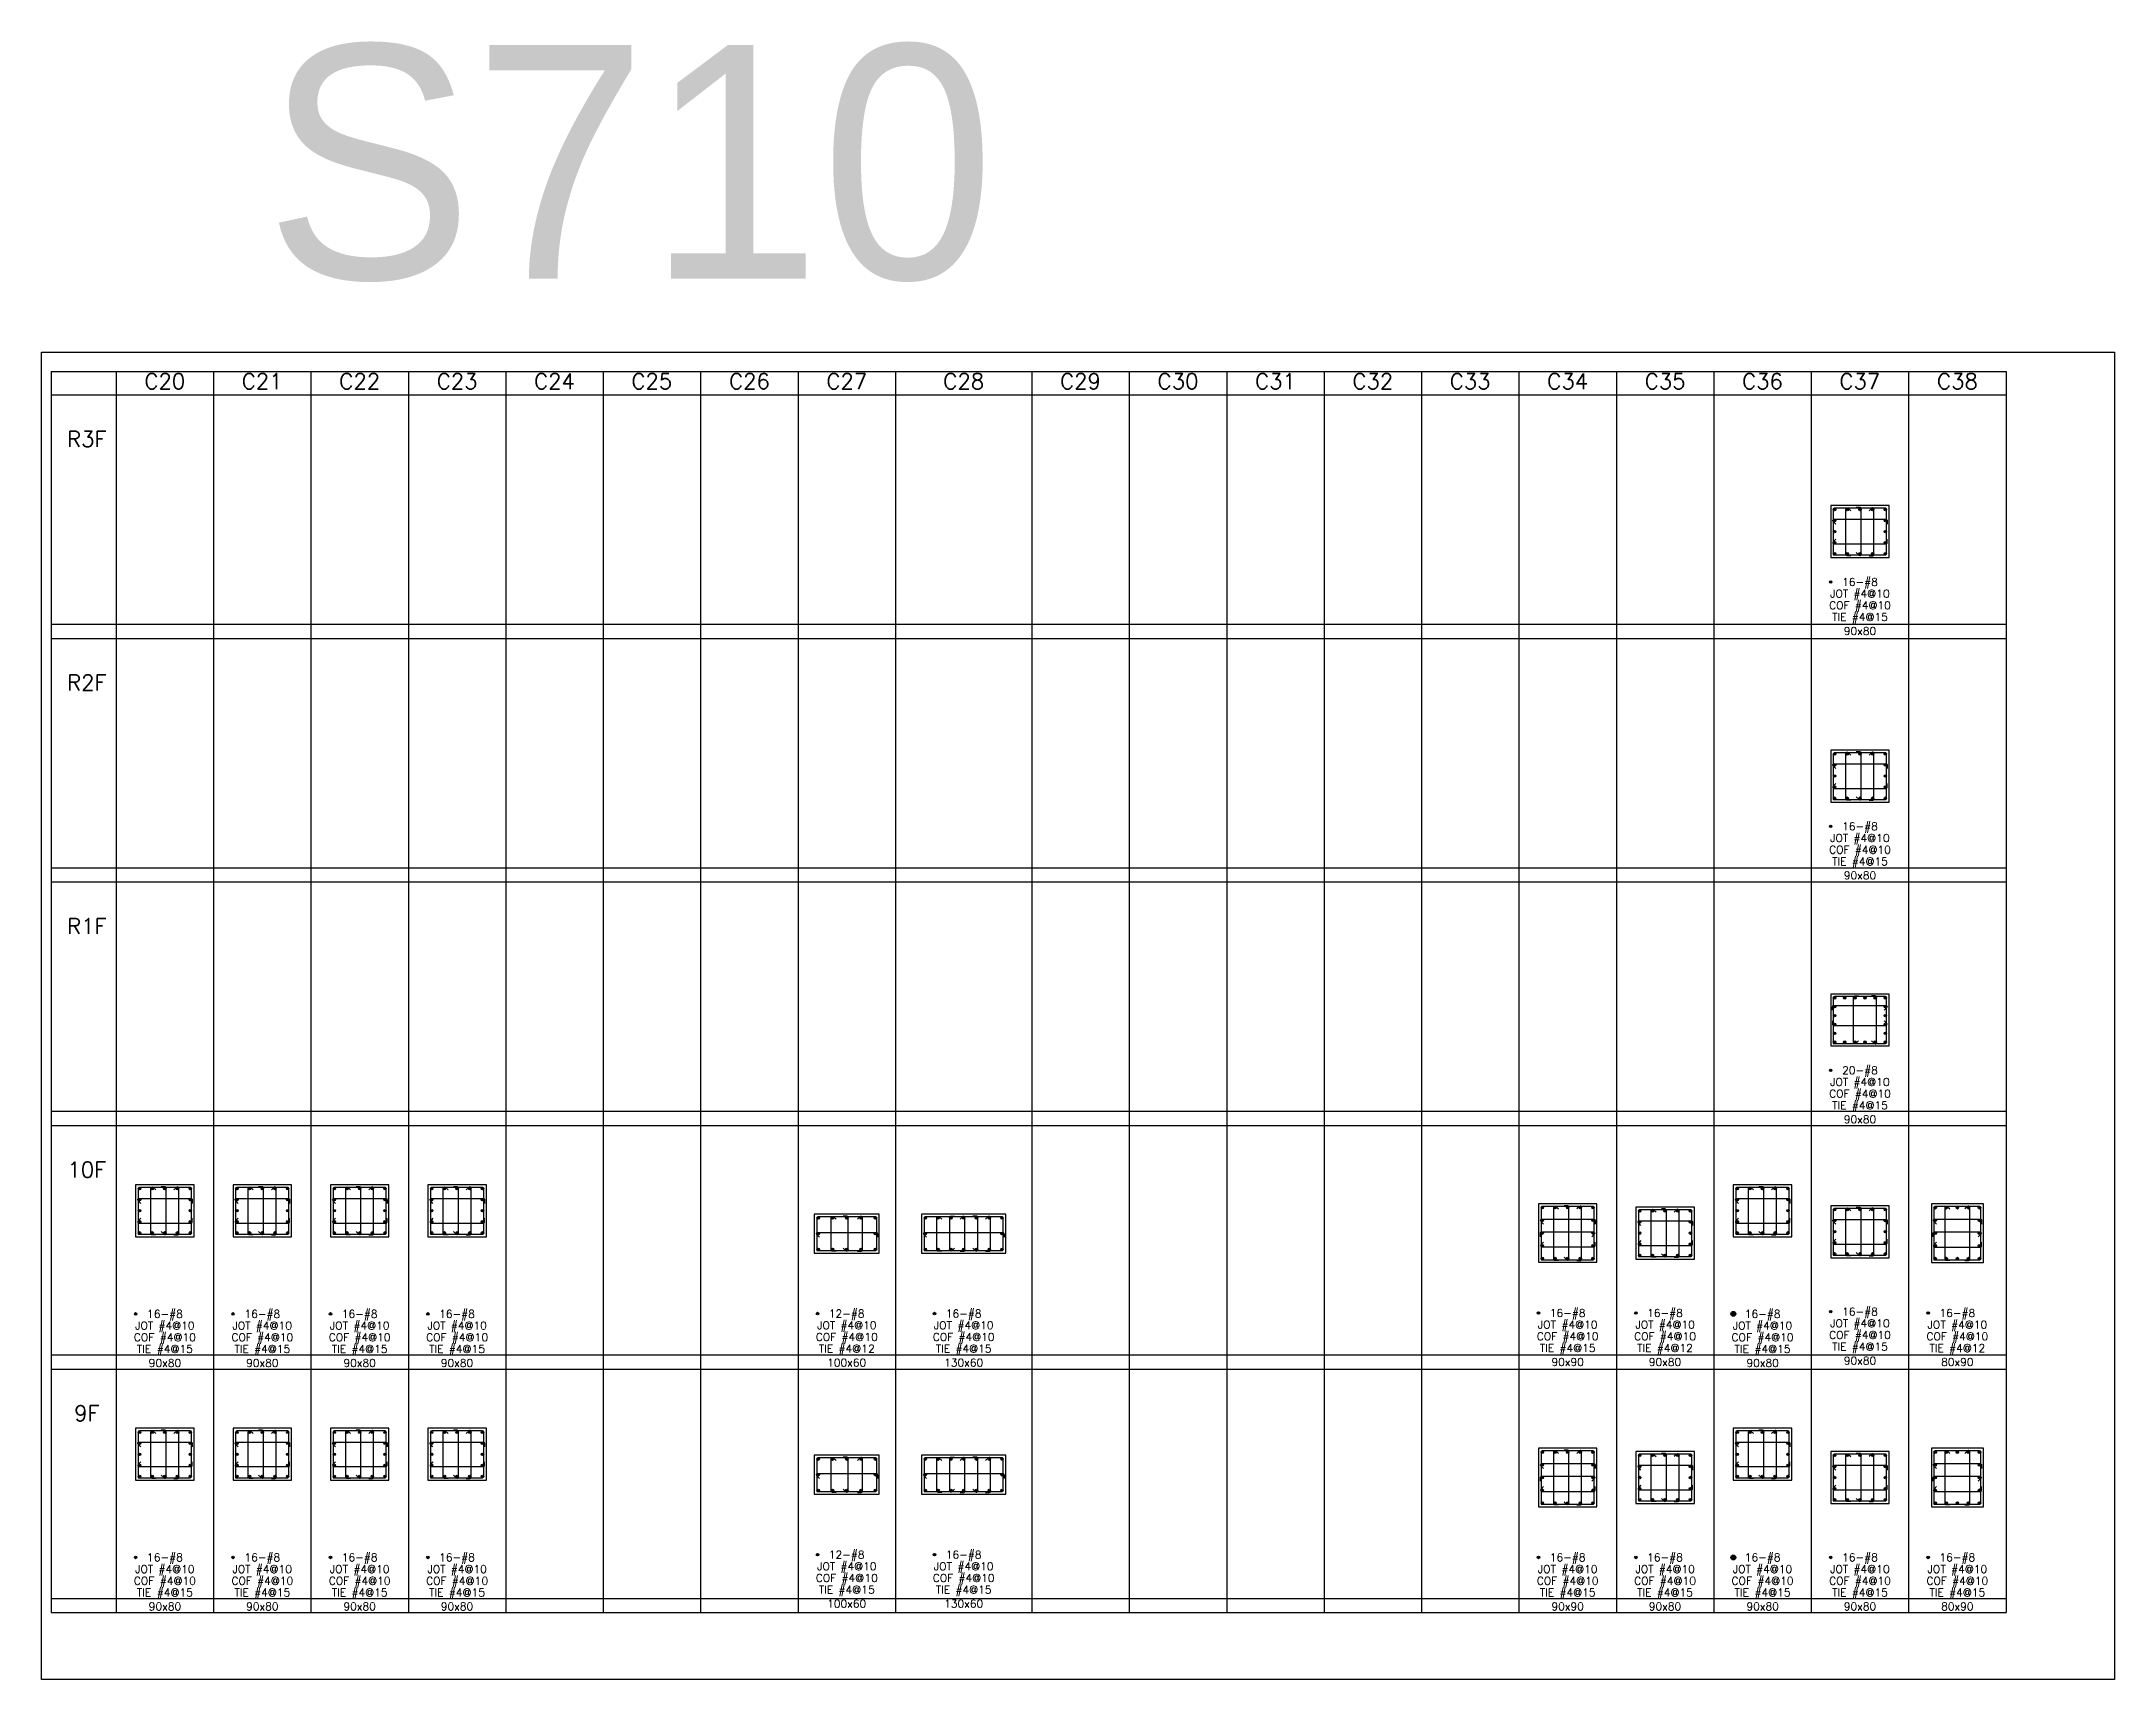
# Model space of a CAD drawing. Header units: millimetres. Extents: x 0 to 31920, y -6088 to 2522.
# Drawn here: x 28728 to 31920, y 0 to 2522 of the extents above; entities that cross this region are included whole.
import ezdxf
from ezdxf.enums import TextEntityAlignment as Align

# ---------------------------------------------------------------- set-up
doc = ezdxf.new("R2010")
doc.units = ezdxf.units.MM
doc.header["$MEASUREMENT"] = 0
for name, color, linetype in [('DwFm', 7, 'Continuous'), ('S-DIM', 2, 'Continuous'), ('S-RC', 130, 'Continuous'), ('S-REINF', 6, 'Continuous'), ('S-REINFD', 201, 'Continuous'), ('S-STUD', 1, 'Continuous'), ('S-TEXT', 2, 'Continuous')]:
    doc.layers.add(name, color=color, linetype=linetype)
doc.styles.add('CS4', font='romans.shx', dxfattribs={"width": 0.8, "bigfont": 'lsp.shx'})
doc.styles.add('HELOPEN', font='helopen.shx')

msp = doc.modelspace()

# ---------------------------------------------------------------- texts
at = {"color": 4, "style": 'HELOPEN'}
msp.add_text('S710', height=360, dxfattribs=at).set_placement((29071.7, 2156.8))
at = {"layer": 'S-TEXT', "style": 'CS4'}
for s, height, p in [('C20', 24, (28918, 1987)), ('C21', 24, (29068, 1987)), ('C22', 24, (29218, 1987)), ('C23', 24, (29368, 1987)), ('C24', 24, (29518, 1987)), ('C25', 24, (29668, 1987)), ('C26', 24, (29818, 1987)), ('C27', 24, (29968, 1987)), ('C28', 24, (30148, 1987)), ('C29', 24, (30328, 1987)), ('C30', 24, (30478, 1987)), ('C31', 24, (30628, 1987)), ('C32', 24, (30778, 1987)), ('C33', 24, (30928, 1987)), ('C34', 24, (31078, 1987)), ('C35', 24, (31228, 1987)), ('C36', 24, (31378, 1987)), ('C37', 24, (31528, 1987)), ('C38', 24, (31678, 1987)), ('R3F', 24, (28798, 1898)), ('16-#8', 12, (31528, 1684)), ('COF #4@10', 12, (31528, 1648)), ('JOT #4@10', 12, (31528, 1666)), ('TIE #4@15', 12, (31528, 1630)), ('90x80', 12, (31528, 1608.5)), ('R2F', 24, (28798, 1523)), ('16-#8', 12, (31528, 1307.6)), ('COF #4@10', 12, (31528, 1271.6)), ('JOT #4@10', 12, (31528, 1289.6)), ('TIE #4@15', 12, (31528, 1253.6)), ('90x80', 12, (31528, 1232.1)), ('R1F', 24, (28798, 1148)), ('JOT #4@10', 12, (31528, 914)), ('20-#8', 12, (31528, 932)), ('COF #4@10', 12, (31528, 896)), ('TIE #4@15', 12, (31528, 878)), ('90x80', 12, (31528, 856.5)), ('10F', 24, (28798, 773)), ('16-#8', 12, (31528, 560.5)), ('JOT #4@10', 12, (29968, 539.5)), ('12-#8', 12, (29968, 557.5)), ('JOT #4@10', 12, (30148, 539.5)), ('16-#8', 12, (30148, 557.5)), ('JOT #4@10', 12, (31078, 540.4)), ('16-#8', 12, (31078, 558.4)), ('JOT #4@10', 12, (31228, 540.4)), ('16-#8', 12, (31228, 558.4)), ('JOT #4@10', 12, (31378, 539)), ('16-#8', 12, (31378, 557)), ('JOT #4@10', 12, (31528, 542.5)), ('JOT #4@10', 12, (31678, 540.3)), ('16-#8', 12, (31678, 558.3)), ('COF #4@10', 12, (29968, 521.5)), ('TIE #4@12', 12, (29968, 503.5)), ('COF #4@10', 12, (30148, 521.5)), ('TIE #4@15', 12, (30148, 503.5)), ('COF #4@10', 12, (31078, 522.4)), ('TIE #4@15', 12, (31078, 504.4)), ('COF #4@10', 12, (31228, 522.4)), ('TIE #4@12', 12, (31228, 504.4)), ('COF #4@10', 12, (31378, 521)), ('TIE #4@15', 12, (31378, 503)), ('COF #4@10', 12, (31528, 524.5)), ('TIE #4@15', 12, (31528, 506.5)), ('COF #4@10', 12, (31678, 522.3)), ('TIE #4@12', 12, (31678, 504.3)), ('100x60', 12, (29968, 482)), ('130x60', 12, (30148, 482)), ('90x90', 12, (31078, 482.9)), ('90x80', 12, (31228, 482.9)), ('90x80', 12, (31378, 481.5)), ('90x80', 12, (31528, 485)), ('80x90', 12, (31678, 482.8)), ('9F', 24, (28798, 398)), ('12-#8', 12, (29968, 186.3)), ('16-#8', 12, (30148, 186.3)), ('16-#8', 12, (31078, 182)), ('16-#8', 12, (31228, 182)), ('16-#8', 12, (31378, 182)), ('16-#8', 12, (31528, 182)), ('16-#8', 12, (31678, 182)), ('COF #4@10', 12, (29968, 150.3)), ('JOT #4@10', 12, (29968, 168.3)), ('COF #4@10', 12, (30148, 150.3)), ('JOT #4@10', 12, (30148, 168.3)), ('COF #4@10', 12, (31078, 146)), ('JOT #4@10', 12, (31078, 164)), ('COF #4@10', 12, (31228, 146)), ('JOT #4@10', 12, (31228, 164)), ('COF #4@10', 12, (31378, 146)), ('JOT #4@10', 12, (31378, 164)), ('COF #4@10', 12, (31528, 146)), ('JOT #4@10', 12, (31528, 164)), ('COF #4@10', 12, (31678, 146)), ('JOT #4@10', 12, (31678, 164)), ('TIE #4@15', 12, (29968, 132.3)), ('TIE #4@15', 12, (30148, 132.3)), ('TIE #4@15', 12, (31078, 128)), ('TIE #4@15', 12, (31228, 128)), ('TIE #4@15', 12, (31378, 128)), ('TIE #4@15', 12, (31528, 128)), ('TIE #4@15', 12, (31678, 128)), ('100x60', 12, (29968, 110.8)), ('130x60', 12, (30148, 110.8)), ('90x90', 12, (31078, 106.5)), ('90x80', 12, (31228, 106.5)), ('90x80', 12, (31378, 106.5)), ('90x80', 12, (31528, 106.5)), ('80x90', 12, (31678, 106.5))]:
    msp.add_text(s, height=height, dxfattribs=at).set_placement(p, align=Align.CENTER)

# ---------------------------------------------------------------- blocks, each defined once
blk = doc.blocks.new('繪圖範圍')
blk.add_lwpolyline([(0, 51.1), (79.8, 51.1), (79.8, 0), (0, 0)], close=True)
blk = doc.blocks.new('A$Cfb944ceb')
at = {"layer": 'S-REINFD'}
h = blk.add_hatch(color=256, dxfattribs=at)
edge = h.paths.add_edge_path()
edge.add_arc((35.9, 652.8), 1.91, 0, 360)
h = blk.add_hatch(color=256, dxfattribs=at)
edge = h.paths.add_edge_path()
edge.add_arc((55.5, 652.8), 1.91, 0, 360)
h = blk.add_hatch(color=256, dxfattribs=at)
edge = h.paths.add_edge_path()
edge.add_arc((75, 652.8), 1.91, 0, 360)
h = blk.add_hatch(color=256, dxfattribs=at)
edge = h.paths.add_edge_path()
edge.add_arc((94.5, 652.8), 1.91, 0, 360)
h = blk.add_hatch(color=256, dxfattribs=at)
edge = h.paths.add_edge_path()
edge.add_arc((114.1, 652.8), 1.91, 0, 360)
h = blk.add_hatch(color=256, dxfattribs=at)
edge = h.paths.add_edge_path()
edge.add_arc((185.9, 652.8), 1.91, 0, 360)
h = blk.add_hatch(color=256, dxfattribs=at)
edge = h.paths.add_edge_path()
edge.add_arc((205.5, 652.8), 1.91, 0, 360)
h = blk.add_hatch(color=256, dxfattribs=at)
edge = h.paths.add_edge_path()
edge.add_arc((225, 652.8), 1.91, 0, 360)
h = blk.add_hatch(color=256, dxfattribs=at)
edge = h.paths.add_edge_path()
edge.add_arc((244.5, 652.8), 1.91, 0, 360)
h = blk.add_hatch(color=256, dxfattribs=at)
edge = h.paths.add_edge_path()
edge.add_arc((264.1, 652.8), 1.91, 0, 360)
h = blk.add_hatch(color=256, dxfattribs=at)
edge = h.paths.add_edge_path()
edge.add_arc((335.9, 652.8), 1.91, 0, 360)
h = blk.add_hatch(color=256, dxfattribs=at)
edge = h.paths.add_edge_path()
edge.add_arc((355.5, 652.8), 1.91, 0, 360)
h = blk.add_hatch(color=256, dxfattribs=at)
edge = h.paths.add_edge_path()
edge.add_arc((375, 652.8), 1.91, 0, 360)
h = blk.add_hatch(color=256, dxfattribs=at)
edge = h.paths.add_edge_path()
edge.add_arc((394.5, 652.8), 1.91, 0, 360)
h = blk.add_hatch(color=256, dxfattribs=at)
edge = h.paths.add_edge_path()
edge.add_arc((414.1, 652.8), 1.91, 0, 360)
h = blk.add_hatch(color=256, dxfattribs=at)
edge = h.paths.add_edge_path()
edge.add_arc((485.9, 652.8), 1.91, 0, 360)
h = blk.add_hatch(color=256, dxfattribs=at)
edge = h.paths.add_edge_path()
edge.add_arc((505.5, 652.8), 1.91, 0, 360)
h = blk.add_hatch(color=256, dxfattribs=at)
edge = h.paths.add_edge_path()
edge.add_arc((525, 652.8), 1.91, 0, 360)
h = blk.add_hatch(color=256, dxfattribs=at)
edge = h.paths.add_edge_path()
edge.add_arc((544.5, 652.8), 1.91, 0, 360)
h = blk.add_hatch(color=256, dxfattribs=at)
edge = h.paths.add_edge_path()
edge.add_arc((564.1, 652.8), 1.91, 0, 360)
h = blk.add_hatch(color=256, dxfattribs=at)
edge = h.paths.add_edge_path()
edge.add_arc((35.9, 635.8), 1.91, 0, 360)
h = blk.add_hatch(color=256, dxfattribs=at)
edge = h.paths.add_edge_path()
edge.add_arc((35.9, 618.8), 1.91, 0, 360)
h = blk.add_hatch(color=256, dxfattribs=at)
edge = h.paths.add_edge_path()
edge.add_arc((114.1, 635.8), 1.91, 0, 360)
h = blk.add_hatch(color=256, dxfattribs=at)
edge = h.paths.add_edge_path()
edge.add_arc((114.1, 618.8), 1.91, 0, 360)
h = blk.add_hatch(color=256, dxfattribs=at)
edge = h.paths.add_edge_path()
edge.add_arc((185.9, 635.8), 1.91, 0, 360)
h = blk.add_hatch(color=256, dxfattribs=at)
edge = h.paths.add_edge_path()
edge.add_arc((185.9, 618.8), 1.91, 0, 360)
h = blk.add_hatch(color=256, dxfattribs=at)
edge = h.paths.add_edge_path()
edge.add_arc((264.1, 635.8), 1.91, 0, 360)
h = blk.add_hatch(color=256, dxfattribs=at)
edge = h.paths.add_edge_path()
edge.add_arc((264.1, 618.8), 1.91, 0, 360)
h = blk.add_hatch(color=256, dxfattribs=at)
edge = h.paths.add_edge_path()
edge.add_arc((335.9, 635.8), 1.91, 0, 360)
h = blk.add_hatch(color=256, dxfattribs=at)
edge = h.paths.add_edge_path()
edge.add_arc((335.9, 618.8), 1.91, 0, 360)
h = blk.add_hatch(color=256, dxfattribs=at)
edge = h.paths.add_edge_path()
edge.add_arc((414.1, 635.8), 1.91, 0, 360)
h = blk.add_hatch(color=256, dxfattribs=at)
edge = h.paths.add_edge_path()
edge.add_arc((414.1, 618.8), 1.91, 0, 360)
h = blk.add_hatch(color=256, dxfattribs=at)
edge = h.paths.add_edge_path()
edge.add_arc((485.9, 635.8), 1.91, 0, 360)
h = blk.add_hatch(color=256, dxfattribs=at)
edge = h.paths.add_edge_path()
edge.add_arc((485.9, 618.8), 1.91, 0, 360)
h = blk.add_hatch(color=256, dxfattribs=at)
edge = h.paths.add_edge_path()
edge.add_arc((564.1, 635.8), 1.91, 0, 360)
h = blk.add_hatch(color=256, dxfattribs=at)
edge = h.paths.add_edge_path()
edge.add_arc((564.1, 618.8), 1.91, 0, 360)
h = blk.add_hatch(color=256, dxfattribs=at)
edge = h.paths.add_edge_path()
edge.add_arc((35.9, 601.7), 1.91, 0, 360)
h = blk.add_hatch(color=256, dxfattribs=at)
edge = h.paths.add_edge_path()
edge.add_arc((35.9, 584.7), 1.91, 0, 360)
h = blk.add_hatch(color=256, dxfattribs=at)
edge = h.paths.add_edge_path()
edge.add_arc((55.5, 584.7), 1.91, 0, 360)
h = blk.add_hatch(color=256, dxfattribs=at)
edge = h.paths.add_edge_path()
edge.add_arc((75, 584.7), 1.91, 0, 360)
h = blk.add_hatch(color=256, dxfattribs=at)
edge = h.paths.add_edge_path()
edge.add_arc((94.5, 584.7), 1.91, 0, 360)
h = blk.add_hatch(color=256, dxfattribs=at)
edge = h.paths.add_edge_path()
edge.add_arc((114.1, 601.7), 1.91, 0, 360)
h = blk.add_hatch(color=256, dxfattribs=at)
edge = h.paths.add_edge_path()
edge.add_arc((114.1, 584.7), 1.91, 0, 360)
h = blk.add_hatch(color=256, dxfattribs=at)
edge = h.paths.add_edge_path()
edge.add_arc((185.9, 601.7), 1.91, 0, 360)
h = blk.add_hatch(color=256, dxfattribs=at)
edge = h.paths.add_edge_path()
edge.add_arc((185.9, 584.7), 1.91, 0, 360)
h = blk.add_hatch(color=256, dxfattribs=at)
edge = h.paths.add_edge_path()
edge.add_arc((205.5, 584.7), 1.91, 0, 360)
h = blk.add_hatch(color=256, dxfattribs=at)
edge = h.paths.add_edge_path()
edge.add_arc((225, 584.7), 1.91, 0, 360)
h = blk.add_hatch(color=256, dxfattribs=at)
edge = h.paths.add_edge_path()
edge.add_arc((244.5, 584.7), 1.91, 0, 360)
h = blk.add_hatch(color=256, dxfattribs=at)
edge = h.paths.add_edge_path()
edge.add_arc((264.1, 601.7), 1.91, 0, 360)
h = blk.add_hatch(color=256, dxfattribs=at)
edge = h.paths.add_edge_path()
edge.add_arc((264.1, 584.7), 1.91, 0, 360)
h = blk.add_hatch(color=256, dxfattribs=at)
edge = h.paths.add_edge_path()
edge.add_arc((335.9, 601.7), 1.91, 0, 360)
h = blk.add_hatch(color=256, dxfattribs=at)
edge = h.paths.add_edge_path()
edge.add_arc((335.9, 584.7), 1.91, 0, 360)
h = blk.add_hatch(color=256, dxfattribs=at)
edge = h.paths.add_edge_path()
edge.add_arc((355.5, 584.7), 1.91, 0, 360)
h = blk.add_hatch(color=256, dxfattribs=at)
edge = h.paths.add_edge_path()
edge.add_arc((375, 584.7), 1.91, 0, 360)
h = blk.add_hatch(color=256, dxfattribs=at)
edge = h.paths.add_edge_path()
edge.add_arc((394.5, 584.7), 1.91, 0, 360)
h = blk.add_hatch(color=256, dxfattribs=at)
edge = h.paths.add_edge_path()
edge.add_arc((414.1, 601.7), 1.91, 0, 360)
h = blk.add_hatch(color=256, dxfattribs=at)
edge = h.paths.add_edge_path()
edge.add_arc((414.1, 584.7), 1.91, 0, 360)
h = blk.add_hatch(color=256, dxfattribs=at)
edge = h.paths.add_edge_path()
edge.add_arc((485.9, 601.7), 1.91, 0, 360)
h = blk.add_hatch(color=256, dxfattribs=at)
edge = h.paths.add_edge_path()
edge.add_arc((485.9, 584.7), 1.91, 0, 360)
h = blk.add_hatch(color=256, dxfattribs=at)
edge = h.paths.add_edge_path()
edge.add_arc((505.5, 584.7), 1.91, 0, 360)
h = blk.add_hatch(color=256, dxfattribs=at)
edge = h.paths.add_edge_path()
edge.add_arc((525, 584.7), 1.91, 0, 360)
h = blk.add_hatch(color=256, dxfattribs=at)
edge = h.paths.add_edge_path()
edge.add_arc((544.5, 584.7), 1.91, 0, 360)
h = blk.add_hatch(color=256, dxfattribs=at)
edge = h.paths.add_edge_path()
edge.add_arc((564.1, 601.7), 1.91, 0, 360)
h = blk.add_hatch(color=256, dxfattribs=at)
edge = h.paths.add_edge_path()
edge.add_arc((564.1, 584.7), 1.91, 0, 360)
h = blk.add_hatch(color=256, dxfattribs=at)
edge = h.paths.add_edge_path()
edge.add_arc((30, 460), 1.91, 0, 360)
h = blk.add_hatch(color=256, dxfattribs=at)
edge = h.paths.add_edge_path()
edge.add_arc((180, 460), 1.91, 0, 360)
h = blk.add_hatch(color=256, dxfattribs=at)
edge = h.paths.add_edge_path()
edge.add_arc((330, 460), 1.91, 0, 360)
h = blk.add_hatch(color=256, dxfattribs=at)
edge = h.paths.add_edge_path()
edge.add_arc((480, 460), 1.91, 0, 360)
h = blk.add_hatch(color=256, dxfattribs=at)
edge = h.paths.add_edge_path()
edge.add_arc((35.9, 277.8), 1.91, 0, 360)
h = blk.add_hatch(color=256, dxfattribs=at)
edge = h.paths.add_edge_path()
edge.add_arc((35.9, 260.8), 1.91, 0, 360)
h = blk.add_hatch(color=256, dxfattribs=at)
edge = h.paths.add_edge_path()
edge.add_arc((55.5, 277.8), 1.91, 0, 360)
h = blk.add_hatch(color=256, dxfattribs=at)
edge = h.paths.add_edge_path()
edge.add_arc((75, 277.8), 1.91, 0, 360)
h = blk.add_hatch(color=256, dxfattribs=at)
edge = h.paths.add_edge_path()
edge.add_arc((94.5, 277.8), 1.91, 0, 360)
h = blk.add_hatch(color=256, dxfattribs=at)
edge = h.paths.add_edge_path()
edge.add_arc((114.1, 277.8), 1.91, 0, 360)
h = blk.add_hatch(color=256, dxfattribs=at)
edge = h.paths.add_edge_path()
edge.add_arc((114.1, 260.8), 1.91, 0, 360)
h = blk.add_hatch(color=256, dxfattribs=at)
edge = h.paths.add_edge_path()
edge.add_arc((185.9, 277.8), 1.91, 0, 360)
h = blk.add_hatch(color=256, dxfattribs=at)
edge = h.paths.add_edge_path()
edge.add_arc((185.9, 260.8), 1.91, 0, 360)
h = blk.add_hatch(color=256, dxfattribs=at)
edge = h.paths.add_edge_path()
edge.add_arc((205.5, 277.8), 1.91, 0, 360)
h = blk.add_hatch(color=256, dxfattribs=at)
edge = h.paths.add_edge_path()
edge.add_arc((225, 277.8), 1.91, 0, 360)
h = blk.add_hatch(color=256, dxfattribs=at)
edge = h.paths.add_edge_path()
edge.add_arc((244.5, 277.8), 1.91, 0, 360)
h = blk.add_hatch(color=256, dxfattribs=at)
edge = h.paths.add_edge_path()
edge.add_arc((264.1, 277.8), 1.91, 0, 360)
h = blk.add_hatch(color=256, dxfattribs=at)
edge = h.paths.add_edge_path()
edge.add_arc((264.1, 260.8), 1.91, 0, 360)
h = blk.add_hatch(color=256, dxfattribs=at)
edge = h.paths.add_edge_path()
edge.add_arc((335.9, 277.8), 1.91, 0, 360)
h = blk.add_hatch(color=256, dxfattribs=at)
edge = h.paths.add_edge_path()
edge.add_arc((335.9, 260.8), 1.91, 0, 360)
h = blk.add_hatch(color=256, dxfattribs=at)
edge = h.paths.add_edge_path()
edge.add_arc((355.5, 277.8), 1.91, 0, 360)
h = blk.add_hatch(color=256, dxfattribs=at)
edge = h.paths.add_edge_path()
edge.add_arc((375, 277.8), 1.91, 0, 360)
h = blk.add_hatch(color=256, dxfattribs=at)
edge = h.paths.add_edge_path()
edge.add_arc((394.5, 277.8), 1.91, 0, 360)
h = blk.add_hatch(color=256, dxfattribs=at)
edge = h.paths.add_edge_path()
edge.add_arc((414.1, 277.8), 1.91, 0, 360)
h = blk.add_hatch(color=256, dxfattribs=at)
edge = h.paths.add_edge_path()
edge.add_arc((414.1, 260.8), 1.91, 0, 360)
h = blk.add_hatch(color=256, dxfattribs=at)
edge = h.paths.add_edge_path()
edge.add_arc((485.9, 277.8), 1.91, 0, 360)
h = blk.add_hatch(color=256, dxfattribs=at)
edge = h.paths.add_edge_path()
edge.add_arc((485.9, 260.8), 1.91, 0, 360)
h = blk.add_hatch(color=256, dxfattribs=at)
edge = h.paths.add_edge_path()
edge.add_arc((505.5, 277.8), 1.91, 0, 360)
h = blk.add_hatch(color=256, dxfattribs=at)
edge = h.paths.add_edge_path()
edge.add_arc((525, 277.8), 1.91, 0, 360)
h = blk.add_hatch(color=256, dxfattribs=at)
edge = h.paths.add_edge_path()
edge.add_arc((544.5, 277.8), 1.91, 0, 360)
h = blk.add_hatch(color=256, dxfattribs=at)
edge = h.paths.add_edge_path()
edge.add_arc((564.1, 277.8), 1.91, 0, 360)
h = blk.add_hatch(color=256, dxfattribs=at)
edge = h.paths.add_edge_path()
edge.add_arc((564.1, 260.8), 1.91, 0, 360)
h = blk.add_hatch(color=256, dxfattribs=at)
edge = h.paths.add_edge_path()
edge.add_arc((35.9, 243.8), 1.91, 0, 360)
h = blk.add_hatch(color=256, dxfattribs=at)
edge = h.paths.add_edge_path()
edge.add_arc((35.9, 226.7), 1.91, 0, 360)
h = blk.add_hatch(color=256, dxfattribs=at)
edge = h.paths.add_edge_path()
edge.add_arc((114.1, 243.8), 1.91, 0, 360)
h = blk.add_hatch(color=256, dxfattribs=at)
edge = h.paths.add_edge_path()
edge.add_arc((114.1, 226.7), 1.91, 0, 360)
h = blk.add_hatch(color=256, dxfattribs=at)
edge = h.paths.add_edge_path()
edge.add_arc((185.9, 243.8), 1.91, 0, 360)
h = blk.add_hatch(color=256, dxfattribs=at)
edge = h.paths.add_edge_path()
edge.add_arc((185.9, 226.7), 1.91, 0, 360)
h = blk.add_hatch(color=256, dxfattribs=at)
edge = h.paths.add_edge_path()
edge.add_arc((264.1, 243.8), 1.91, 0, 360)
h = blk.add_hatch(color=256, dxfattribs=at)
edge = h.paths.add_edge_path()
edge.add_arc((264.1, 226.7), 1.91, 0, 360)
h = blk.add_hatch(color=256, dxfattribs=at)
edge = h.paths.add_edge_path()
edge.add_arc((335.9, 243.8), 1.91, 0, 360)
h = blk.add_hatch(color=256, dxfattribs=at)
edge = h.paths.add_edge_path()
edge.add_arc((335.9, 226.7), 1.91, 0, 360)
h = blk.add_hatch(color=256, dxfattribs=at)
edge = h.paths.add_edge_path()
edge.add_arc((414.1, 243.8), 1.91, 0, 360)
h = blk.add_hatch(color=256, dxfattribs=at)
edge = h.paths.add_edge_path()
edge.add_arc((414.1, 226.7), 1.91, 0, 360)
h = blk.add_hatch(color=256, dxfattribs=at)
edge = h.paths.add_edge_path()
edge.add_arc((485.9, 243.8), 1.91, 0, 360)
h = blk.add_hatch(color=256, dxfattribs=at)
edge = h.paths.add_edge_path()
edge.add_arc((485.9, 226.7), 1.91, 0, 360)
h = blk.add_hatch(color=256, dxfattribs=at)
edge = h.paths.add_edge_path()
edge.add_arc((564.1, 243.8), 1.91, 0, 360)
h = blk.add_hatch(color=256, dxfattribs=at)
edge = h.paths.add_edge_path()
edge.add_arc((564.1, 226.7), 1.91, 0, 360)
h = blk.add_hatch(color=256, dxfattribs=at)
edge = h.paths.add_edge_path()
edge.add_arc((35.9, 209.7), 1.91, 0, 360)
h = blk.add_hatch(color=256, dxfattribs=at)
edge = h.paths.add_edge_path()
edge.add_arc((55.5, 209.7), 1.91, 0, 360)
h = blk.add_hatch(color=256, dxfattribs=at)
edge = h.paths.add_edge_path()
edge.add_arc((75, 209.7), 1.91, 0, 360)
h = blk.add_hatch(color=256, dxfattribs=at)
edge = h.paths.add_edge_path()
edge.add_arc((94.5, 209.7), 1.91, 0, 360)
h = blk.add_hatch(color=256, dxfattribs=at)
edge = h.paths.add_edge_path()
edge.add_arc((114.1, 209.7), 1.91, 0, 360)
h = blk.add_hatch(color=256, dxfattribs=at)
edge = h.paths.add_edge_path()
edge.add_arc((185.9, 209.7), 1.91, 0, 360)
h = blk.add_hatch(color=256, dxfattribs=at)
edge = h.paths.add_edge_path()
edge.add_arc((205.5, 209.7), 1.91, 0, 360)
h = blk.add_hatch(color=256, dxfattribs=at)
edge = h.paths.add_edge_path()
edge.add_arc((225, 209.7), 1.91, 0, 360)
h = blk.add_hatch(color=256, dxfattribs=at)
edge = h.paths.add_edge_path()
edge.add_arc((244.5, 209.7), 1.91, 0, 360)
h = blk.add_hatch(color=256, dxfattribs=at)
edge = h.paths.add_edge_path()
edge.add_arc((264.1, 209.7), 1.91, 0, 360)
h = blk.add_hatch(color=256, dxfattribs=at)
edge = h.paths.add_edge_path()
edge.add_arc((335.9, 209.7), 1.91, 0, 360)
h = blk.add_hatch(color=256, dxfattribs=at)
edge = h.paths.add_edge_path()
edge.add_arc((355.5, 209.7), 1.91, 0, 360)
h = blk.add_hatch(color=256, dxfattribs=at)
edge = h.paths.add_edge_path()
edge.add_arc((375, 209.7), 1.91, 0, 360)
h = blk.add_hatch(color=256, dxfattribs=at)
edge = h.paths.add_edge_path()
edge.add_arc((394.5, 209.7), 1.91, 0, 360)
h = blk.add_hatch(color=256, dxfattribs=at)
edge = h.paths.add_edge_path()
edge.add_arc((414.1, 209.7), 1.91, 0, 360)
h = blk.add_hatch(color=256, dxfattribs=at)
edge = h.paths.add_edge_path()
edge.add_arc((485.9, 209.7), 1.91, 0, 360)
h = blk.add_hatch(color=256, dxfattribs=at)
edge = h.paths.add_edge_path()
edge.add_arc((505.5, 209.7), 1.91, 0, 360)
h = blk.add_hatch(color=256, dxfattribs=at)
edge = h.paths.add_edge_path()
edge.add_arc((525, 209.7), 1.91, 0, 360)
h = blk.add_hatch(color=256, dxfattribs=at)
edge = h.paths.add_edge_path()
edge.add_arc((544.5, 209.7), 1.91, 0, 360)
h = blk.add_hatch(color=256, dxfattribs=at)
edge = h.paths.add_edge_path()
edge.add_arc((564.1, 209.7), 1.91, 0, 360)
h = blk.add_hatch(color=256, dxfattribs=at)
edge = h.paths.add_edge_path()
edge.add_arc((30, 85), 1.91, 0, 360)
h = blk.add_hatch(color=256, dxfattribs=at)
edge = h.paths.add_edge_path()
edge.add_arc((180, 85), 1.91, 0, 360)
h = blk.add_hatch(color=256, dxfattribs=at)
edge = h.paths.add_edge_path()
edge.add_arc((330, 85), 1.91, 0, 360)
h = blk.add_hatch(color=256, dxfattribs=at)
edge = h.paths.add_edge_path()
edge.add_arc((480, 85), 1.91, 0, 360)
at = {"layer": 'S-RC'}
for points in [[(30, 578.8), (120, 578.8), (120, 658.8), (30, 658.8), (30, 578.8)], [(180, 578.8), (270, 578.8), (270, 658.8), (180, 658.8), (180, 578.8)], [(330, 578.8), (420, 578.8), (420, 658.8), (330, 658.8), (330, 578.8)], [(480, 578.8), (570, 578.8), (570, 658.8), (480, 658.8), (480, 578.8)], [(30, 203.8), (120, 203.8), (120, 283.8), (30, 283.8), (30, 203.8)], [(180, 203.8), (270, 203.8), (270, 283.8), (180, 283.8), (180, 203.8)], [(330, 203.8), (420, 203.8), (420, 283.8), (330, 283.8), (330, 203.8)], [(480, 203.8), (570, 203.8), (570, 283.8), (480, 283.8), (480, 203.8)]]:
    blk.add_lwpolyline(points, dxfattribs=at)
at = {"layer": 'S-REINF', "color": 2}
for points in [[(34, 582.8), (114.1, 582.8, 0.414214), (116, 584.6), (116, 652.9, 0.414214), (114.1, 654.8), (35.9, 654.8, 0.414214), (34, 652.9), (34, 582.8)], [(61, 581.7), (55.4, 581.7, -0.414214), (53.5, 583.6), (53.5, 653.5, -0.653352), (56.7, 654.9), (61, 650.9)], [(69.4, 586.6), (73.7, 582.6, 0.653352), (76.9, 584), (76.9, 653.9, 0.414214), (75, 655.8), (69.4, 655.8)], [(89, 581.7), (94.6, 581.7, 0.414214), (96.5, 583.6), (96.5, 653.5, 0.653352), (93.3, 654.9), (89, 650.9)], [(184, 582.8), (264.1, 582.8, 0.414214), (266, 584.6), (266, 652.9, 0.414214), (264.1, 654.8), (185.9, 654.8, 0.414214), (184, 652.9), (184, 582.8)], [(211, 581.7), (205.4, 581.7, -0.414214), (203.5, 583.6), (203.5, 653.5, -0.653352), (206.7, 654.9), (211, 650.9)], [(219.4, 586.6), (223.7, 582.6, 0.653352), (226.9, 584), (226.9, 653.9, 0.414214), (225, 655.8), (219.4, 655.8)], [(239, 581.7), (244.6, 581.7, 0.414214), (246.5, 583.6), (246.5, 653.5, 0.653352), (243.3, 654.9), (239, 650.9)], [(334, 582.8), (414.1, 582.8, 0.414214), (416, 584.6), (416, 652.9, 0.414214), (414.1, 654.8), (335.9, 654.8, 0.414214), (334, 652.9), (334, 582.8)], [(361, 581.7), (355.4, 581.7, -0.414214), (353.5, 583.6), (353.5, 653.5, -0.653352), (356.7, 654.9), (361, 650.9)], [(369.4, 586.6), (373.7, 582.6, 0.653352), (376.9, 584), (376.9, 653.9, 0.414214), (375, 655.8), (369.4, 655.8)], [(389, 581.7), (394.6, 581.7, 0.414214), (396.5, 583.6), (396.5, 653.5, 0.653352), (393.3, 654.9), (389, 650.9)], [(484, 582.8), (564.1, 582.8, 0.414214), (566, 584.6), (566, 652.9, 0.414214), (564.1, 654.8), (485.9, 654.8, 0.414214), (484, 652.9), (484, 582.8)], [(511, 581.7), (505.4, 581.7, -0.414214), (503.5, 583.6), (503.5, 653.5, -0.653352), (506.7, 654.9), (511, 650.9)], [(519.4, 586.6), (523.7, 582.6, 0.653352), (526.9, 584), (526.9, 653.9, 0.414214), (525, 655.8), (519.4, 655.8)], [(539, 581.7), (544.6, 581.7, 0.414214), (546.5, 583.6), (546.5, 653.5, 0.653352), (543.3, 654.9), (539, 650.9)], [(37.8, 630.2), (33.8, 634.5, -0.653352), (35.2, 637.7), (115.2, 637.7, -0.414214), (117.1, 635.8), (117.1, 630.2)], [(37.8, 607.3), (33.8, 603, 0.653352), (35.2, 599.8), (115.2, 599.8, 0.414214), (117.1, 601.7), (117.1, 607.3)], [(187.8, 630.2), (183.8, 634.5, -0.653352), (185.2, 637.7), (265.2, 637.7, -0.414214), (267.1, 635.8), (267.1, 630.2)], [(187.8, 607.3), (183.8, 603, 0.653352), (185.2, 599.8), (265.2, 599.8, 0.414214), (267.1, 601.7), (267.1, 607.3)], [(337.8, 630.2), (333.8, 634.5, -0.653352), (335.2, 637.7), (415.2, 637.7, -0.414214), (417.1, 635.8), (417.1, 630.2)], [(337.8, 607.3), (333.8, 603, 0.653352), (335.2, 599.8), (415.2, 599.8, 0.414214), (417.1, 601.7), (417.1, 607.3)], [(487.8, 630.2), (483.8, 634.5, -0.653352), (485.2, 637.7), (565.2, 637.7, -0.414214), (567.1, 635.8), (567.1, 630.2)], [(487.8, 607.3), (483.8, 603, 0.653352), (485.2, 599.8), (565.2, 599.8, 0.414214), (567.1, 601.7), (567.1, 607.3)], [(37.8, 255.2), (33.8, 259.5, -0.653352), (35.2, 262.7), (115.2, 262.7, -0.414214), (117.1, 260.8), (117.1, 255.2)], [(34, 207.8), (114.1, 207.8, 0.414214), (116, 209.7), (116, 277.9, 0.414214), (114.1, 279.8), (35.9, 279.8, 0.414214), (34, 277.9), (34, 207.8)], [(61, 206.7), (55.4, 206.7, -0.414214), (53.5, 208.6), (53.5, 278.5, -0.653352), (56.7, 279.9), (61, 275.9)], [(69.4, 211.6), (73.7, 207.6, 0.653352), (76.9, 209), (76.9, 278.9, 0.414214), (75, 280.8), (69.4, 280.8)], [(89, 206.7), (94.6, 206.7, 0.414214), (96.5, 208.6), (96.5, 278.5, 0.653352), (93.3, 279.9), (89, 275.9)], [(187.8, 255.2), (183.8, 259.5, -0.653352), (185.2, 262.7), (265.2, 262.7, -0.414214), (267.1, 260.8), (267.1, 255.2)], [(184, 207.8), (264.1, 207.8, 0.414214), (266, 209.7), (266, 277.9, 0.414214), (264.1, 279.8), (185.9, 279.8, 0.414214), (184, 277.9), (184, 207.8)], [(211, 206.7), (205.4, 206.7, -0.414214), (203.5, 208.6), (203.5, 278.5, -0.653352), (206.7, 279.9), (211, 275.9)], [(219.4, 211.6), (223.7, 207.6, 0.653352), (226.9, 209), (226.9, 278.9, 0.414214), (225, 280.8), (219.4, 280.8)], [(239, 206.7), (244.6, 206.7, 0.414214), (246.5, 208.6), (246.5, 278.5, 0.653352), (243.3, 279.9), (239, 275.9)], [(337.8, 255.2), (333.8, 259.5, -0.653352), (335.2, 262.7), (415.2, 262.7, -0.414214), (417.1, 260.8), (417.1, 255.2)], [(334, 207.8), (414.1, 207.8, 0.414214), (416, 209.7), (416, 277.9, 0.414214), (414.1, 279.8), (335.9, 279.8, 0.414214), (334, 277.9), (334, 207.8)], [(361, 206.7), (355.4, 206.7, -0.414214), (353.5, 208.6), (353.5, 278.5, -0.653352), (356.7, 279.9), (361, 275.9)], [(369.4, 211.6), (373.7, 207.6, 0.653352), (376.9, 209), (376.9, 278.9, 0.414214), (375, 280.8), (369.4, 280.8)], [(389, 206.7), (394.6, 206.7, 0.414214), (396.5, 208.6), (396.5, 278.5, 0.653352), (393.3, 279.9), (389, 275.9)], [(487.8, 255.2), (483.8, 259.5, -0.653352), (485.2, 262.7), (565.2, 262.7, -0.414214), (567.1, 260.8), (567.1, 255.2)], [(484, 207.8), (564.1, 207.8, 0.414214), (566, 209.7), (566, 277.9, 0.414214), (564.1, 279.8), (485.9, 279.8, 0.414214), (484, 277.9), (484, 207.8)], [(511, 206.7), (505.4, 206.7, -0.414214), (503.5, 208.6), (503.5, 278.5, -0.653352), (506.7, 279.9), (511, 275.9)], [(519.4, 211.6), (523.7, 207.6, 0.653352), (526.9, 209), (526.9, 278.9, 0.414214), (525, 280.8), (519.4, 280.8)], [(539, 206.7), (544.6, 206.7, 0.414214), (546.5, 208.6), (546.5, 278.5, 0.653352), (543.3, 279.9), (539, 275.9)], [(37.8, 232.3), (33.8, 228, 0.653352), (35.2, 224.8), (115.2, 224.8, 0.414214), (117.1, 226.7), (117.1, 232.3)], [(187.8, 232.3), (183.8, 228, 0.653352), (185.2, 224.8), (265.2, 224.8, 0.414214), (267.1, 226.7), (267.1, 232.3)], [(337.8, 232.3), (333.8, 228, 0.653352), (335.2, 224.8), (415.2, 224.8, 0.414214), (417.1, 226.7), (417.1, 232.3)], [(487.8, 232.3), (483.8, 228, 0.653352), (485.2, 224.8), (565.2, 224.8, 0.414214), (567.1, 226.7), (567.1, 232.3)]]:
    blk.add_lwpolyline(points, format="xyb", dxfattribs=at)
at = {"layer": 'S-REINFD'}
for centre in [(35.9, 652.8), (55.5, 652.8), (75, 652.8), (94.5, 652.8), (114.1, 652.8), (185.9, 652.8), (205.5, 652.8), (225, 652.8), (244.5, 652.8), (264.1, 652.8), (335.9, 652.8), (355.5, 652.8), (375, 652.8), (394.5, 652.8), (414.1, 652.8), (485.9, 652.8), (505.5, 652.8), (525, 652.8), (544.5, 652.8), (564.1, 652.8), (35.9, 635.8), (35.9, 618.8), (114.1, 635.8), (114.1, 618.8), (185.9, 635.8), (185.9, 618.8), (264.1, 635.8), (264.1, 618.8), (335.9, 635.8), (335.9, 618.8), (414.1, 635.8), (414.1, 618.8), (485.9, 635.8), (485.9, 618.8), (564.1, 635.8), (564.1, 618.8), (35.9, 601.7), (35.9, 584.7), (55.5, 584.7), (75, 584.7), (94.5, 584.7), (114.1, 601.7), (114.1, 584.7), (185.9, 601.7), (185.9, 584.7), (205.5, 584.7), (225, 584.7), (244.5, 584.7), (264.1, 601.7), (264.1, 584.7), (335.9, 601.7), (335.9, 584.7), (355.5, 584.7), (375, 584.7), (394.5, 584.7), (414.1, 601.7), (414.1, 584.7), (485.9, 601.7), (485.9, 584.7), (505.5, 584.7), (525, 584.7), (544.5, 584.7), (564.1, 601.7), (564.1, 584.7), (30, 460), (180, 460), (330, 460), (480, 460), (35.9, 277.8), (35.9, 260.8), (55.5, 277.8), (75, 277.8), (94.5, 277.8), (114.1, 277.8), (114.1, 260.8), (185.9, 277.8), (185.9, 260.8), (205.5, 277.8), (225, 277.8), (244.5, 277.8), (264.1, 277.8), (264.1, 260.8), (335.9, 277.8), (335.9, 260.8), (355.5, 277.8), (375, 277.8), (394.5, 277.8), (414.1, 277.8), (414.1, 260.8), (485.9, 277.8), (485.9, 260.8), (505.5, 277.8), (525, 277.8), (544.5, 277.8), (564.1, 277.8), (564.1, 260.8), (35.9, 243.8), (35.9, 226.7), (114.1, 243.8), (114.1, 226.7), (185.9, 243.8), (185.9, 226.7), (264.1, 243.8), (264.1, 226.7), (335.9, 243.8), (335.9, 226.7), (414.1, 243.8), (414.1, 226.7), (485.9, 243.8), (485.9, 226.7), (564.1, 243.8), (564.1, 226.7), (35.9, 209.7), (55.5, 209.7), (75, 209.7), (94.5, 209.7), (114.1, 209.7), (185.9, 209.7), (205.5, 209.7), (225, 209.7), (244.5, 209.7), (264.1, 209.7), (335.9, 209.7), (355.5, 209.7), (375, 209.7), (394.5, 209.7), (414.1, 209.7), (485.9, 209.7), (505.5, 209.7), (525, 209.7), (544.5, 209.7), (564.1, 209.7), (30, 85), (180, 85), (330, 85), (480, 85)]:
    blk.add_circle(centre, 1.91, dxfattribs=at)
at = {"layer": 'S-TEXT', "style": 'CS4'}
for s, p in [('JOT #4@10', (75, 436)), ('16-#8', (75, 454)), ('JOT #4@10', (225, 436)), ('16-#8', (225, 454)), ('JOT #4@10', (375, 436)), ('16-#8', (375, 454)), ('JOT #4@10', (525, 436)), ('16-#8', (525, 454)), ('COF #4@10', (75, 418)), ('COF #4@10', (225, 418)), ('COF #4@10', (375, 418)), ('COF #4@10', (525, 418)), ('TIE #4@15', (75, 400)), ('90x80', (75, 378.5)), ('TIE #4@15', (225, 400)), ('90x80', (225, 378.5)), ('TIE #4@15', (375, 400)), ('90x80', (375, 378.5)), ('TIE #4@15', (525, 400)), ('90x80', (525, 378.5)), ('JOT #4@10', (75, 61)), ('16-#8', (75, 79)), ('JOT #4@10', (225, 61)), ('16-#8', (225, 79)), ('JOT #4@10', (375, 61)), ('16-#8', (375, 79)), ('JOT #4@10', (525, 61)), ('16-#8', (525, 79)), ('COF #4@10', (75, 43)), ('TIE #4@15', (75, 25)), ('COF #4@10', (225, 43)), ('TIE #4@15', (225, 25)), ('COF #4@10', (375, 43)), ('TIE #4@15', (375, 25)), ('COF #4@10', (525, 43)), ('TIE #4@15', (525, 25)), ('90x80', (75, 3.5)), ('90x80', (225, 3.5)), ('90x80', (375, 3.5)), ('90x80', (525, 3.5))]:
    blk.add_text(s, height=12, dxfattribs=at).set_placement(p, align=Align.CENTER)

# ---------------------------------------------------------------- hatches: boundary and pattern name
at = {"layer": 'S-REINFD'}
h = msp.add_hatch(color=256, dxfattribs=at)
edge = h.paths.add_edge_path()
edge.add_arc((31488.9, 1801.6), 1.91, 0, 360)
h = msp.add_hatch(color=256, dxfattribs=at)
edge = h.paths.add_edge_path()
edge.add_arc((31508.5, 1801.6), 1.91, 0, 360)
h = msp.add_hatch(color=256, dxfattribs=at)
edge = h.paths.add_edge_path()
edge.add_arc((31528, 1801.6), 1.91, 0, 360)
h = msp.add_hatch(color=256, dxfattribs=at)
edge = h.paths.add_edge_path()
edge.add_arc((31547.5, 1801.6), 1.91, 0, 360)
h = msp.add_hatch(color=256, dxfattribs=at)
edge = h.paths.add_edge_path()
edge.add_arc((31567.1, 1801.6), 1.91, 0, 360)
h = msp.add_hatch(color=256, dxfattribs=at)
edge = h.paths.add_edge_path()
edge.add_arc((31488.9, 1784.5), 1.91, 0, 360)
h = msp.add_hatch(color=256, dxfattribs=at)
edge = h.paths.add_edge_path()
edge.add_arc((31488.9, 1767.5), 1.91, 0, 360)
h = msp.add_hatch(color=256, dxfattribs=at)
edge = h.paths.add_edge_path()
edge.add_arc((31567.1, 1784.5), 1.91, 0, 360)
h = msp.add_hatch(color=256, dxfattribs=at)
edge = h.paths.add_edge_path()
edge.add_arc((31567.1, 1767.5), 1.91, 0, 360)
h = msp.add_hatch(color=256, dxfattribs=at)
edge = h.paths.add_edge_path()
edge.add_arc((31488.9, 1750.4), 1.91, 0, 360)
h = msp.add_hatch(color=256, dxfattribs=at)
edge = h.paths.add_edge_path()
edge.add_arc((31488.9, 1733.4), 1.91, 0, 360)
h = msp.add_hatch(color=256, dxfattribs=at)
edge = h.paths.add_edge_path()
edge.add_arc((31508.5, 1733.4), 1.91, 0, 360)
h = msp.add_hatch(color=256, dxfattribs=at)
edge = h.paths.add_edge_path()
edge.add_arc((31528, 1733.4), 1.91, 0, 360)
h = msp.add_hatch(color=256, dxfattribs=at)
edge = h.paths.add_edge_path()
edge.add_arc((31547.5, 1733.4), 1.91, 0, 360)
h = msp.add_hatch(color=256, dxfattribs=at)
edge = h.paths.add_edge_path()
edge.add_arc((31567.1, 1750.4), 1.91, 0, 360)
h = msp.add_hatch(color=256, dxfattribs=at)
edge = h.paths.add_edge_path()
edge.add_arc((31567.1, 1733.4), 1.91, 0, 360)
h = msp.add_hatch(color=256, dxfattribs=at)
edge = h.paths.add_edge_path()
edge.add_arc((31483, 1690), 1.91, 0, 360)
h = msp.add_hatch(color=256, dxfattribs=at)
edge = h.paths.add_edge_path()
edge.add_arc((31488.9, 1425.2), 1.91, 0, 360)
h = msp.add_hatch(color=256, dxfattribs=at)
edge = h.paths.add_edge_path()
edge.add_arc((31488.9, 1408.2), 1.91, 0, 360)
h = msp.add_hatch(color=256, dxfattribs=at)
edge = h.paths.add_edge_path()
edge.add_arc((31508.5, 1425.2), 1.91, 0, 360)
h = msp.add_hatch(color=256, dxfattribs=at)
edge = h.paths.add_edge_path()
edge.add_arc((31528, 1425.2), 1.91, 0, 360)
h = msp.add_hatch(color=256, dxfattribs=at)
edge = h.paths.add_edge_path()
edge.add_arc((31547.5, 1425.2), 1.91, 0, 360)
h = msp.add_hatch(color=256, dxfattribs=at)
edge = h.paths.add_edge_path()
edge.add_arc((31567.1, 1425.2), 1.91, 0, 360)
h = msp.add_hatch(color=256, dxfattribs=at)
edge = h.paths.add_edge_path()
edge.add_arc((31567.1, 1408.2), 1.91, 0, 360)
h = msp.add_hatch(color=256, dxfattribs=at)
edge = h.paths.add_edge_path()
edge.add_arc((31488.9, 1391.1), 1.91, 0, 360)
h = msp.add_hatch(color=256, dxfattribs=at)
edge = h.paths.add_edge_path()
edge.add_arc((31488.9, 1374.1), 1.91, 0, 360)
h = msp.add_hatch(color=256, dxfattribs=at)
edge = h.paths.add_edge_path()
edge.add_arc((31567.1, 1391.1), 1.91, 0, 360)
h = msp.add_hatch(color=256, dxfattribs=at)
edge = h.paths.add_edge_path()
edge.add_arc((31567.1, 1374.1), 1.91, 0, 360)
h = msp.add_hatch(color=256, dxfattribs=at)
edge = h.paths.add_edge_path()
edge.add_arc((31488.9, 1357), 1.91, 0, 360)
h = msp.add_hatch(color=256, dxfattribs=at)
edge = h.paths.add_edge_path()
edge.add_arc((31508.5, 1357), 1.91, 0, 360)
h = msp.add_hatch(color=256, dxfattribs=at)
edge = h.paths.add_edge_path()
edge.add_arc((31528, 1357), 1.91, 0, 360)
h = msp.add_hatch(color=256, dxfattribs=at)
edge = h.paths.add_edge_path()
edge.add_arc((31547.5, 1357), 1.91, 0, 360)
h = msp.add_hatch(color=256, dxfattribs=at)
edge = h.paths.add_edge_path()
edge.add_arc((31567.1, 1357), 1.91, 0, 360)
h = msp.add_hatch(color=256, dxfattribs=at)
edge = h.paths.add_edge_path()
edge.add_arc((31483, 1313.6), 1.91, 0, 360)
h = msp.add_hatch(color=256, dxfattribs=at)
edge = h.paths.add_edge_path()
edge.add_arc((31488.9, 1049.6), 1.91, 0, 360)
h = msp.add_hatch(color=256, dxfattribs=at)
edge = h.paths.add_edge_path()
edge.add_arc((31488.9, 1036), 1.91, 0, 360)
h = msp.add_hatch(color=256, dxfattribs=at)
edge = h.paths.add_edge_path()
edge.add_arc((31488.9, 1022.3), 1.91, 0, 360)
h = msp.add_hatch(color=256, dxfattribs=at)
edge = h.paths.add_edge_path()
edge.add_arc((31504.5, 1049.6), 1.91, 0, 360)
h = msp.add_hatch(color=256, dxfattribs=at)
edge = h.paths.add_edge_path()
edge.add_arc((31520.2, 1049.6), 1.91, 0, 360)
h = msp.add_hatch(color=256, dxfattribs=at)
edge = h.paths.add_edge_path()
edge.add_arc((31535.8, 1049.6), 1.91, 0, 360)
h = msp.add_hatch(color=256, dxfattribs=at)
edge = h.paths.add_edge_path()
edge.add_arc((31551.5, 1049.6), 1.91, 0, 360)
h = msp.add_hatch(color=256, dxfattribs=at)
edge = h.paths.add_edge_path()
edge.add_arc((31567.1, 1049.6), 1.91, 0, 360)
h = msp.add_hatch(color=256, dxfattribs=at)
edge = h.paths.add_edge_path()
edge.add_arc((31567.1, 1036), 1.91, 0, 360)
h = msp.add_hatch(color=256, dxfattribs=at)
edge = h.paths.add_edge_path()
edge.add_arc((31567.1, 1022.3), 1.91, 0, 360)
h = msp.add_hatch(color=256, dxfattribs=at)
edge = h.paths.add_edge_path()
edge.add_arc((31488.9, 1008.7), 1.91, 0, 360)
h = msp.add_hatch(color=256, dxfattribs=at)
edge = h.paths.add_edge_path()
edge.add_arc((31488.9, 995), 1.91, 0, 360)
h = msp.add_hatch(color=256, dxfattribs=at)
edge = h.paths.add_edge_path()
edge.add_arc((31567.1, 1008.7), 1.91, 0, 360)
h = msp.add_hatch(color=256, dxfattribs=at)
edge = h.paths.add_edge_path()
edge.add_arc((31567.1, 995), 1.91, 0, 360)
h = msp.add_hatch(color=256, dxfattribs=at)
edge = h.paths.add_edge_path()
edge.add_arc((31488.9, 981.4), 1.91, 0, 360)
h = msp.add_hatch(color=256, dxfattribs=at)
edge = h.paths.add_edge_path()
edge.add_arc((31504.5, 981.4), 1.91, 0, 360)
h = msp.add_hatch(color=256, dxfattribs=at)
edge = h.paths.add_edge_path()
edge.add_arc((31520.2, 981.4), 1.91, 0, 360)
h = msp.add_hatch(color=256, dxfattribs=at)
edge = h.paths.add_edge_path()
edge.add_arc((31535.8, 981.4), 1.91, 0, 360)
h = msp.add_hatch(color=256, dxfattribs=at)
edge = h.paths.add_edge_path()
edge.add_arc((31551.5, 981.4), 1.91, 0, 360)
h = msp.add_hatch(color=256, dxfattribs=at)
edge = h.paths.add_edge_path()
edge.add_arc((31567.1, 981.4), 1.91, 0, 360)
h = msp.add_hatch(color=256, dxfattribs=at)
edge = h.paths.add_edge_path()
edge.add_arc((31483, 938), 1.91, 0, 360)
h = msp.add_hatch(color=256, dxfattribs=at)
edge = h.paths.add_edge_path()
edge.add_arc((31338.9, 755.8), 1.91, 0, 360)
h = msp.add_hatch(color=256, dxfattribs=at)
edge = h.paths.add_edge_path()
edge.add_arc((31338.9, 738.8), 1.91, 0, 360)
h = msp.add_hatch(color=256, dxfattribs=at)
edge = h.paths.add_edge_path()
edge.add_arc((31358.5, 755.8), 1.91, 0, 360)
h = msp.add_hatch(color=256, dxfattribs=at)
edge = h.paths.add_edge_path()
edge.add_arc((31378, 755.8), 1.91, 0, 360)
h = msp.add_hatch(color=256, dxfattribs=at)
edge = h.paths.add_edge_path()
edge.add_arc((31397.5, 755.8), 1.91, 0, 360)
h = msp.add_hatch(color=256, dxfattribs=at)
edge = h.paths.add_edge_path()
edge.add_arc((31417.1, 755.8), 1.91, 0, 360)
h = msp.add_hatch(color=256, dxfattribs=at)
edge = h.paths.add_edge_path()
edge.add_arc((31417.1, 738.8), 1.91, 0, 360)
h = msp.add_hatch(color=256, dxfattribs=at)
edge = h.paths.add_edge_path()
edge.add_arc((29923.9, 710.6), 1.91, 0, 360)
h = msp.add_hatch(color=256, dxfattribs=at)
edge = h.paths.add_edge_path()
edge.add_arc((29946, 710.6), 1.91, 0, 360)
h = msp.add_hatch(color=256, dxfattribs=at)
edge = h.paths.add_edge_path()
edge.add_arc((29968, 710.6), 1.91, 0, 360)
h = msp.add_hatch(color=256, dxfattribs=at)
edge = h.paths.add_edge_path()
edge.add_arc((29990, 710.6), 1.91, 0, 360)
h = msp.add_hatch(color=256, dxfattribs=at)
edge = h.paths.add_edge_path()
edge.add_arc((30012.1, 710.6), 1.91, 0, 360)
h = msp.add_hatch(color=256, dxfattribs=at)
edge = h.paths.add_edge_path()
edge.add_arc((30088.9, 710.6), 1.91, 0, 360)
h = msp.add_hatch(color=256, dxfattribs=at)
edge = h.paths.add_edge_path()
edge.add_arc((30108.6, 710.6), 1.91, 0, 360)
h = msp.add_hatch(color=256, dxfattribs=at)
edge = h.paths.add_edge_path()
edge.add_arc((30128.3, 710.6), 1.91, 0, 360)
h = msp.add_hatch(color=256, dxfattribs=at)
edge = h.paths.add_edge_path()
edge.add_arc((30148, 710.6), 1.91, 0, 360)
h = msp.add_hatch(color=256, dxfattribs=at)
edge = h.paths.add_edge_path()
edge.add_arc((30167.7, 710.6), 1.91, 0, 360)
h = msp.add_hatch(color=256, dxfattribs=at)
edge = h.paths.add_edge_path()
edge.add_arc((30187.4, 710.6), 1.91, 0, 360)
h = msp.add_hatch(color=256, dxfattribs=at)
edge = h.paths.add_edge_path()
edge.add_arc((30207.1, 710.6), 1.91, 0, 360)
h = msp.add_hatch(color=256, dxfattribs=at)
edge = h.paths.add_edge_path()
edge.add_arc((31038.9, 726.5), 1.91, 0, 360)
h = msp.add_hatch(color=256, dxfattribs=at)
edge = h.paths.add_edge_path()
edge.add_arc((31038.9, 707), 1.91, 0, 360)
h = msp.add_hatch(color=256, dxfattribs=at)
edge = h.paths.add_edge_path()
edge.add_arc((31058.5, 726.5), 1.91, 0, 360)
h = msp.add_hatch(color=256, dxfattribs=at)
edge = h.paths.add_edge_path()
edge.add_arc((31078, 726.5), 1.91, 0, 360)
h = msp.add_hatch(color=256, dxfattribs=at)
edge = h.paths.add_edge_path()
edge.add_arc((31097.5, 726.5), 1.91, 0, 360)
h = msp.add_hatch(color=256, dxfattribs=at)
edge = h.paths.add_edge_path()
edge.add_arc((31117.1, 726.5), 1.91, 0, 360)
h = msp.add_hatch(color=256, dxfattribs=at)
edge = h.paths.add_edge_path()
edge.add_arc((31117.1, 707), 1.91, 0, 360)
h = msp.add_hatch(color=256, dxfattribs=at)
edge = h.paths.add_edge_path()
edge.add_arc((31188.9, 721.5), 1.91, 0, 360)
h = msp.add_hatch(color=256, dxfattribs=at)
edge = h.paths.add_edge_path()
edge.add_arc((31188.9, 704.5), 1.91, 0, 360)
h = msp.add_hatch(color=256, dxfattribs=at)
edge = h.paths.add_edge_path()
edge.add_arc((31208.5, 721.5), 1.91, 0, 360)
h = msp.add_hatch(color=256, dxfattribs=at)
edge = h.paths.add_edge_path()
edge.add_arc((31228, 721.5), 1.91, 0, 360)
h = msp.add_hatch(color=256, dxfattribs=at)
edge = h.paths.add_edge_path()
edge.add_arc((31247.5, 721.5), 1.91, 0, 360)
h = msp.add_hatch(color=256, dxfattribs=at)
edge = h.paths.add_edge_path()
edge.add_arc((31267.1, 721.5), 1.91, 0, 360)
h = msp.add_hatch(color=256, dxfattribs=at)
edge = h.paths.add_edge_path()
edge.add_arc((31267.1, 704.5), 1.91, 0, 360)
h = msp.add_hatch(color=256, dxfattribs=at)
edge = h.paths.add_edge_path()
edge.add_arc((31338.9, 721.8), 1.91, 0, 360)
h = msp.add_hatch(color=256, dxfattribs=at)
edge = h.paths.add_edge_path()
edge.add_arc((31338.9, 704.7), 1.91, 0, 360)
h = msp.add_hatch(color=256, dxfattribs=at)
edge = h.paths.add_edge_path()
edge.add_arc((31417.1, 721.8), 1.91, 0, 360)
h = msp.add_hatch(color=256, dxfattribs=at)
edge = h.paths.add_edge_path()
edge.add_arc((31417.1, 704.7), 1.91, 0, 360)
h = msp.add_hatch(color=256, dxfattribs=at)
edge = h.paths.add_edge_path()
edge.add_arc((31488.9, 723.6), 1.91, 0, 360)
h = msp.add_hatch(color=256, dxfattribs=at)
edge = h.paths.add_edge_path()
edge.add_arc((31488.9, 706.5), 1.91, 0, 360)
h = msp.add_hatch(color=256, dxfattribs=at)
edge = h.paths.add_edge_path()
edge.add_arc((31508.5, 723.6), 1.91, 0, 360)
h = msp.add_hatch(color=256, dxfattribs=at)
edge = h.paths.add_edge_path()
edge.add_arc((31528, 723.6), 1.91, 0, 360)
h = msp.add_hatch(color=256, dxfattribs=at)
edge = h.paths.add_edge_path()
edge.add_arc((31547.5, 723.6), 1.91, 0, 360)
h = msp.add_hatch(color=256, dxfattribs=at)
edge = h.paths.add_edge_path()
edge.add_arc((31567.1, 723.6), 1.91, 0, 360)
h = msp.add_hatch(color=256, dxfattribs=at)
edge = h.paths.add_edge_path()
edge.add_arc((31567.1, 706.5), 1.91, 0, 360)
h = msp.add_hatch(color=256, dxfattribs=at)
edge = h.paths.add_edge_path()
edge.add_arc((31643.9, 726.4), 1.91, 0, 360)
h = msp.add_hatch(color=256, dxfattribs=at)
edge = h.paths.add_edge_path()
edge.add_arc((31643.9, 706.9), 1.91, 0, 360)
h = msp.add_hatch(color=256, dxfattribs=at)
edge = h.paths.add_edge_path()
edge.add_arc((31661, 726.4), 1.91, 0, 360)
h = msp.add_hatch(color=256, dxfattribs=at)
edge = h.paths.add_edge_path()
edge.add_arc((31678, 726.4), 1.91, 0, 360)
h = msp.add_hatch(color=256, dxfattribs=at)
edge = h.paths.add_edge_path()
edge.add_arc((31695, 726.4), 1.91, 0, 360)
h = msp.add_hatch(color=256, dxfattribs=at)
edge = h.paths.add_edge_path()
edge.add_arc((31712.1, 726.4), 1.91, 0, 360)
h = msp.add_hatch(color=256, dxfattribs=at)
edge = h.paths.add_edge_path()
edge.add_arc((31712.1, 706.9), 1.91, 0, 360)
h = msp.add_hatch(color=256, dxfattribs=at)
edge = h.paths.add_edge_path()
edge.add_arc((29923.9, 686.5), 1.91, 0, 360)
h = msp.add_hatch(color=256, dxfattribs=at)
edge = h.paths.add_edge_path()
edge.add_arc((30012.1, 686.5), 1.91, 0, 360)
h = msp.add_hatch(color=256, dxfattribs=at)
edge = h.paths.add_edge_path()
edge.add_arc((30088.9, 686.5), 1.91, 0, 360)
h = msp.add_hatch(color=256, dxfattribs=at)
edge = h.paths.add_edge_path()
edge.add_arc((30207.1, 686.5), 1.91, 0, 360)
h = msp.add_hatch(color=256, dxfattribs=at)
edge = h.paths.add_edge_path()
edge.add_arc((31038.9, 687.4), 1.91, 0, 360)
h = msp.add_hatch(color=256, dxfattribs=at)
edge = h.paths.add_edge_path()
edge.add_arc((31117.1, 687.4), 1.91, 0, 360)
h = msp.add_hatch(color=256, dxfattribs=at)
edge = h.paths.add_edge_path()
edge.add_arc((31188.9, 687.4), 1.91, 0, 360)
h = msp.add_hatch(color=256, dxfattribs=at)
edge = h.paths.add_edge_path()
edge.add_arc((31188.9, 670.4), 1.91, 0, 360)
h = msp.add_hatch(color=256, dxfattribs=at)
edge = h.paths.add_edge_path()
edge.add_arc((31267.1, 687.4), 1.91, 0, 360)
h = msp.add_hatch(color=256, dxfattribs=at)
edge = h.paths.add_edge_path()
edge.add_arc((31267.1, 670.4), 1.91, 0, 360)
h = msp.add_hatch(color=256, dxfattribs=at)
edge = h.paths.add_edge_path()
edge.add_arc((31338.9, 687.7), 1.91, 0, 360)
h = msp.add_hatch(color=256, dxfattribs=at)
edge = h.paths.add_edge_path()
edge.add_arc((31358.5, 687.7), 1.91, 0, 360)
h = msp.add_hatch(color=256, dxfattribs=at)
edge = h.paths.add_edge_path()
edge.add_arc((31378, 687.7), 1.91, 0, 360)
h = msp.add_hatch(color=256, dxfattribs=at)
edge = h.paths.add_edge_path()
edge.add_arc((31397.5, 687.7), 1.91, 0, 360)
h = msp.add_hatch(color=256, dxfattribs=at)
edge = h.paths.add_edge_path()
edge.add_arc((31417.1, 687.7), 1.91, 0, 360)
h = msp.add_hatch(color=256, dxfattribs=at)
edge = h.paths.add_edge_path()
edge.add_arc((31488.9, 689.5), 1.91, 0, 360)
h = msp.add_hatch(color=256, dxfattribs=at)
edge = h.paths.add_edge_path()
edge.add_arc((31488.9, 672.4), 1.91, 0, 360)
h = msp.add_hatch(color=256, dxfattribs=at)
edge = h.paths.add_edge_path()
edge.add_arc((31567.1, 689.5), 1.91, 0, 360)
h = msp.add_hatch(color=256, dxfattribs=at)
edge = h.paths.add_edge_path()
edge.add_arc((31567.1, 672.4), 1.91, 0, 360)
h = msp.add_hatch(color=256, dxfattribs=at)
edge = h.paths.add_edge_path()
edge.add_arc((31643.9, 687.3), 1.91, 0, 360)
h = msp.add_hatch(color=256, dxfattribs=at)
edge = h.paths.add_edge_path()
edge.add_arc((31712.1, 687.3), 1.91, 0, 360)
h = msp.add_hatch(color=256, dxfattribs=at)
edge = h.paths.add_edge_path()
edge.add_arc((29923.9, 662.4), 1.91, 0, 360)
h = msp.add_hatch(color=256, dxfattribs=at)
edge = h.paths.add_edge_path()
edge.add_arc((29946, 662.4), 1.91, 0, 360)
h = msp.add_hatch(color=256, dxfattribs=at)
edge = h.paths.add_edge_path()
edge.add_arc((29968, 662.4), 1.91, 0, 360)
h = msp.add_hatch(color=256, dxfattribs=at)
edge = h.paths.add_edge_path()
edge.add_arc((29990, 662.4), 1.91, 0, 360)
h = msp.add_hatch(color=256, dxfattribs=at)
edge = h.paths.add_edge_path()
edge.add_arc((30012.1, 662.4), 1.91, 0, 360)
h = msp.add_hatch(color=256, dxfattribs=at)
edge = h.paths.add_edge_path()
edge.add_arc((30088.9, 662.4), 1.91, 0, 360)
h = msp.add_hatch(color=256, dxfattribs=at)
edge = h.paths.add_edge_path()
edge.add_arc((30108.6, 662.4), 1.91, 0, 360)
h = msp.add_hatch(color=256, dxfattribs=at)
edge = h.paths.add_edge_path()
edge.add_arc((30128.3, 662.4), 1.91, 0, 360)
h = msp.add_hatch(color=256, dxfattribs=at)
edge = h.paths.add_edge_path()
edge.add_arc((30148, 662.4), 1.91, 0, 360)
h = msp.add_hatch(color=256, dxfattribs=at)
edge = h.paths.add_edge_path()
edge.add_arc((30167.7, 662.4), 1.91, 0, 360)
h = msp.add_hatch(color=256, dxfattribs=at)
edge = h.paths.add_edge_path()
edge.add_arc((30187.4, 662.4), 1.91, 0, 360)
h = msp.add_hatch(color=256, dxfattribs=at)
edge = h.paths.add_edge_path()
edge.add_arc((30207.1, 662.4), 1.91, 0, 360)
h = msp.add_hatch(color=256, dxfattribs=at)
edge = h.paths.add_edge_path()
edge.add_arc((31038.9, 667.9), 1.91, 0, 360)
h = msp.add_hatch(color=256, dxfattribs=at)
edge = h.paths.add_edge_path()
edge.add_arc((31038.9, 648.3), 1.91, 0, 360)
h = msp.add_hatch(color=256, dxfattribs=at)
edge = h.paths.add_edge_path()
edge.add_arc((31058.5, 648.3), 1.91, 0, 360)
h = msp.add_hatch(color=256, dxfattribs=at)
edge = h.paths.add_edge_path()
edge.add_arc((31078, 648.3), 1.91, 0, 360)
h = msp.add_hatch(color=256, dxfattribs=at)
edge = h.paths.add_edge_path()
edge.add_arc((31097.5, 648.3), 1.91, 0, 360)
h = msp.add_hatch(color=256, dxfattribs=at)
edge = h.paths.add_edge_path()
edge.add_arc((31117.1, 667.9), 1.91, 0, 360)
h = msp.add_hatch(color=256, dxfattribs=at)
edge = h.paths.add_edge_path()
edge.add_arc((31117.1, 648.3), 1.91, 0, 360)
h = msp.add_hatch(color=256, dxfattribs=at)
edge = h.paths.add_edge_path()
edge.add_arc((31188.9, 653.3), 1.91, 0, 360)
h = msp.add_hatch(color=256, dxfattribs=at)
edge = h.paths.add_edge_path()
edge.add_arc((31208.5, 653.3), 1.91, 0, 360)
h = msp.add_hatch(color=256, dxfattribs=at)
edge = h.paths.add_edge_path()
edge.add_arc((31228, 653.3), 1.91, 0, 360)
h = msp.add_hatch(color=256, dxfattribs=at)
edge = h.paths.add_edge_path()
edge.add_arc((31247.5, 653.3), 1.91, 0, 360)
h = msp.add_hatch(color=256, dxfattribs=at)
edge = h.paths.add_edge_path()
edge.add_arc((31267.1, 653.3), 1.91, 0, 360)
h = msp.add_hatch(color=256, dxfattribs=at)
edge = h.paths.add_edge_path()
edge.add_arc((31488.9, 655.4), 1.91, 0, 360)
h = msp.add_hatch(color=256, dxfattribs=at)
edge = h.paths.add_edge_path()
edge.add_arc((31508.5, 655.4), 1.91, 0, 360)
h = msp.add_hatch(color=256, dxfattribs=at)
edge = h.paths.add_edge_path()
edge.add_arc((31528, 655.4), 1.91, 0, 360)
h = msp.add_hatch(color=256, dxfattribs=at)
edge = h.paths.add_edge_path()
edge.add_arc((31547.5, 655.4), 1.91, 0, 360)
h = msp.add_hatch(color=256, dxfattribs=at)
edge = h.paths.add_edge_path()
edge.add_arc((31567.1, 655.4), 1.91, 0, 360)
h = msp.add_hatch(color=256, dxfattribs=at)
edge = h.paths.add_edge_path()
edge.add_arc((31643.9, 667.8), 1.91, 0, 360)
h = msp.add_hatch(color=256, dxfattribs=at)
edge = h.paths.add_edge_path()
edge.add_arc((31643.9, 648.2), 1.91, 0, 360)
h = msp.add_hatch(color=256, dxfattribs=at)
edge = h.paths.add_edge_path()
edge.add_arc((31661, 648.2), 1.91, 0, 360)
h = msp.add_hatch(color=256, dxfattribs=at)
edge = h.paths.add_edge_path()
edge.add_arc((31678, 648.2), 1.91, 0, 360)
h = msp.add_hatch(color=256, dxfattribs=at)
edge = h.paths.add_edge_path()
edge.add_arc((31695, 648.2), 1.91, 0, 360)
h = msp.add_hatch(color=256, dxfattribs=at)
edge = h.paths.add_edge_path()
edge.add_arc((31712.1, 667.8), 1.91, 0, 360)
h = msp.add_hatch(color=256, dxfattribs=at)
edge = h.paths.add_edge_path()
edge.add_arc((31712.1, 648.2), 1.91, 0, 360)
h = msp.add_hatch(color=256, dxfattribs=at)
edge = h.paths.add_edge_path()
edge.add_arc((29923, 563.5), 1.91, 0, 360)
h = msp.add_hatch(color=256, dxfattribs=at)
edge = h.paths.add_edge_path()
edge.add_arc((30103, 563.5), 1.91, 0, 360)
h = msp.add_hatch(color=256, dxfattribs=at)
edge = h.paths.add_edge_path()
edge.add_arc((31033, 564.4), 1.91, 0, 360)
h = msp.add_hatch(color=256, dxfattribs=at)
edge = h.paths.add_edge_path()
edge.add_arc((31183, 564.4), 1.91, 0, 360)
h = msp.add_hatch(color=256, dxfattribs=at)
edge = h.paths.add_edge_path()
edge.add_arc((31333, 563), 3.81, 0, 360)
h = msp.add_hatch(color=256, dxfattribs=at)
edge = h.paths.add_edge_path()
edge.add_arc((31483, 566.5), 1.91, 0, 360)
h = msp.add_hatch(color=256, dxfattribs=at)
edge = h.paths.add_edge_path()
edge.add_arc((31633, 564.3), 1.91, 0, 360)
h = msp.add_hatch(color=256, dxfattribs=at)
edge = h.paths.add_edge_path()
edge.add_arc((31038.9, 350.1), 1.91, 0, 360)
h = msp.add_hatch(color=256, dxfattribs=at)
edge = h.paths.add_edge_path()
edge.add_arc((31058.5, 350.1), 1.91, 0, 360)
h = msp.add_hatch(color=256, dxfattribs=at)
edge = h.paths.add_edge_path()
edge.add_arc((31078, 350.1), 1.91, 0, 360)
h = msp.add_hatch(color=256, dxfattribs=at)
edge = h.paths.add_edge_path()
edge.add_arc((31097.5, 350.1), 1.91, 0, 360)
h = msp.add_hatch(color=256, dxfattribs=at)
edge = h.paths.add_edge_path()
edge.add_arc((31117.1, 350.1), 1.91, 0, 360)
h = msp.add_hatch(color=256, dxfattribs=at)
edge = h.paths.add_edge_path()
edge.add_arc((31338.9, 380.8), 1.91, 0, 360)
h = msp.add_hatch(color=256, dxfattribs=at)
edge = h.paths.add_edge_path()
edge.add_arc((31338.9, 363.8), 1.91, 0, 360)
h = msp.add_hatch(color=256, dxfattribs=at)
edge = h.paths.add_edge_path()
edge.add_arc((31358.5, 380.8), 1.91, 0, 360)
h = msp.add_hatch(color=256, dxfattribs=at)
edge = h.paths.add_edge_path()
edge.add_arc((31378, 380.8), 1.91, 0, 360)
h = msp.add_hatch(color=256, dxfattribs=at)
edge = h.paths.add_edge_path()
edge.add_arc((31397.5, 380.8), 1.91, 0, 360)
h = msp.add_hatch(color=256, dxfattribs=at)
edge = h.paths.add_edge_path()
edge.add_arc((31417.1, 380.8), 1.91, 0, 360)
h = msp.add_hatch(color=256, dxfattribs=at)
edge = h.paths.add_edge_path()
edge.add_arc((31417.1, 363.8), 1.91, 0, 360)
h = msp.add_hatch(color=256, dxfattribs=at)
edge = h.paths.add_edge_path()
edge.add_arc((31643.9, 350.1), 1.91, 0, 360)
h = msp.add_hatch(color=256, dxfattribs=at)
edge = h.paths.add_edge_path()
edge.add_arc((31661, 350.1), 1.91, 0, 360)
h = msp.add_hatch(color=256, dxfattribs=at)
edge = h.paths.add_edge_path()
edge.add_arc((31678, 350.1), 1.91, 0, 360)
h = msp.add_hatch(color=256, dxfattribs=at)
edge = h.paths.add_edge_path()
edge.add_arc((31695, 350.1), 1.91, 0, 360)
h = msp.add_hatch(color=256, dxfattribs=at)
edge = h.paths.add_edge_path()
edge.add_arc((31712.1, 350.1), 1.91, 0, 360)
h = msp.add_hatch(color=256, dxfattribs=at)
edge = h.paths.add_edge_path()
edge.add_arc((29923.9, 339.4), 1.91, 0, 360)
h = msp.add_hatch(color=256, dxfattribs=at)
edge = h.paths.add_edge_path()
edge.add_arc((29946, 339.4), 1.91, 0, 360)
h = msp.add_hatch(color=256, dxfattribs=at)
edge = h.paths.add_edge_path()
edge.add_arc((29968, 339.4), 1.91, 0, 360)
h = msp.add_hatch(color=256, dxfattribs=at)
edge = h.paths.add_edge_path()
edge.add_arc((29990, 339.4), 1.91, 0, 360)
h = msp.add_hatch(color=256, dxfattribs=at)
edge = h.paths.add_edge_path()
edge.add_arc((30012.1, 339.4), 1.91, 0, 360)
h = msp.add_hatch(color=256, dxfattribs=at)
edge = h.paths.add_edge_path()
edge.add_arc((30088.9, 339.4), 1.91, 0, 360)
h = msp.add_hatch(color=256, dxfattribs=at)
edge = h.paths.add_edge_path()
edge.add_arc((30108.6, 339.4), 1.91, 0, 360)
h = msp.add_hatch(color=256, dxfattribs=at)
edge = h.paths.add_edge_path()
edge.add_arc((30128.3, 339.4), 1.91, 0, 360)
h = msp.add_hatch(color=256, dxfattribs=at)
edge = h.paths.add_edge_path()
edge.add_arc((30148, 339.4), 1.91, 0, 360)
h = msp.add_hatch(color=256, dxfattribs=at)
edge = h.paths.add_edge_path()
edge.add_arc((30167.7, 339.4), 1.91, 0, 360)
h = msp.add_hatch(color=256, dxfattribs=at)
edge = h.paths.add_edge_path()
edge.add_arc((30187.4, 339.4), 1.91, 0, 360)
h = msp.add_hatch(color=256, dxfattribs=at)
edge = h.paths.add_edge_path()
edge.add_arc((30207.1, 339.4), 1.91, 0, 360)
h = msp.add_hatch(color=256, dxfattribs=at)
edge = h.paths.add_edge_path()
edge.add_arc((31038.9, 330.5), 1.91, 0, 360)
h = msp.add_hatch(color=256, dxfattribs=at)
edge = h.paths.add_edge_path()
edge.add_arc((31117.1, 330.5), 1.91, 0, 360)
h = msp.add_hatch(color=256, dxfattribs=at)
edge = h.paths.add_edge_path()
edge.add_arc((31188.9, 345.1), 1.91, 0, 360)
h = msp.add_hatch(color=256, dxfattribs=at)
edge = h.paths.add_edge_path()
edge.add_arc((31188.9, 328), 1.91, 0, 360)
h = msp.add_hatch(color=256, dxfattribs=at)
edge = h.paths.add_edge_path()
edge.add_arc((31208.5, 345.1), 1.91, 0, 360)
h = msp.add_hatch(color=256, dxfattribs=at)
edge = h.paths.add_edge_path()
edge.add_arc((31228, 345.1), 1.91, 0, 360)
h = msp.add_hatch(color=256, dxfattribs=at)
edge = h.paths.add_edge_path()
edge.add_arc((31247.5, 345.1), 1.91, 0, 360)
h = msp.add_hatch(color=256, dxfattribs=at)
edge = h.paths.add_edge_path()
edge.add_arc((31267.1, 345.1), 1.91, 0, 360)
h = msp.add_hatch(color=256, dxfattribs=at)
edge = h.paths.add_edge_path()
edge.add_arc((31267.1, 328), 1.91, 0, 360)
h = msp.add_hatch(color=256, dxfattribs=at)
edge = h.paths.add_edge_path()
edge.add_arc((31338.9, 346.8), 1.91, 0, 360)
h = msp.add_hatch(color=256, dxfattribs=at)
edge = h.paths.add_edge_path()
edge.add_arc((31338.9, 329.7), 1.91, 0, 360)
h = msp.add_hatch(color=256, dxfattribs=at)
edge = h.paths.add_edge_path()
edge.add_arc((31417.1, 346.8), 1.91, 0, 360)
h = msp.add_hatch(color=256, dxfattribs=at)
edge = h.paths.add_edge_path()
edge.add_arc((31417.1, 329.7), 1.91, 0, 360)
h = msp.add_hatch(color=256, dxfattribs=at)
edge = h.paths.add_edge_path()
edge.add_arc((31488.9, 345.1), 1.91, 0, 360)
h = msp.add_hatch(color=256, dxfattribs=at)
edge = h.paths.add_edge_path()
edge.add_arc((31488.9, 328), 1.91, 0, 360)
h = msp.add_hatch(color=256, dxfattribs=at)
edge = h.paths.add_edge_path()
edge.add_arc((31508.5, 345.1), 1.91, 0, 360)
h = msp.add_hatch(color=256, dxfattribs=at)
edge = h.paths.add_edge_path()
edge.add_arc((31528, 345.1), 1.91, 0, 360)
h = msp.add_hatch(color=256, dxfattribs=at)
edge = h.paths.add_edge_path()
edge.add_arc((31547.5, 345.1), 1.91, 0, 360)
h = msp.add_hatch(color=256, dxfattribs=at)
edge = h.paths.add_edge_path()
edge.add_arc((31567.1, 345.1), 1.91, 0, 360)
h = msp.add_hatch(color=256, dxfattribs=at)
edge = h.paths.add_edge_path()
edge.add_arc((31567.1, 328), 1.91, 0, 360)
h = msp.add_hatch(color=256, dxfattribs=at)
edge = h.paths.add_edge_path()
edge.add_arc((31643.9, 330.5), 1.91, 0, 360)
h = msp.add_hatch(color=256, dxfattribs=at)
edge = h.paths.add_edge_path()
edge.add_arc((31712.1, 330.5), 1.91, 0, 360)
h = msp.add_hatch(color=256, dxfattribs=at)
edge = h.paths.add_edge_path()
edge.add_arc((29923.9, 315.3), 1.91, 0, 360)
h = msp.add_hatch(color=256, dxfattribs=at)
edge = h.paths.add_edge_path()
edge.add_arc((29923.9, 291.2), 1.91, 0, 360)
h = msp.add_hatch(color=256, dxfattribs=at)
edge = h.paths.add_edge_path()
edge.add_arc((29946, 291.2), 1.91, 0, 360)
h = msp.add_hatch(color=256, dxfattribs=at)
edge = h.paths.add_edge_path()
edge.add_arc((29968, 291.2), 1.91, 0, 360)
h = msp.add_hatch(color=256, dxfattribs=at)
edge = h.paths.add_edge_path()
edge.add_arc((29990, 291.2), 1.91, 0, 360)
h = msp.add_hatch(color=256, dxfattribs=at)
edge = h.paths.add_edge_path()
edge.add_arc((30012.1, 315.3), 1.91, 0, 360)
h = msp.add_hatch(color=256, dxfattribs=at)
edge = h.paths.add_edge_path()
edge.add_arc((30012.1, 291.2), 1.91, 0, 360)
h = msp.add_hatch(color=256, dxfattribs=at)
edge = h.paths.add_edge_path()
edge.add_arc((30088.9, 315.3), 1.91, 0, 360)
h = msp.add_hatch(color=256, dxfattribs=at)
edge = h.paths.add_edge_path()
edge.add_arc((30088.9, 291.2), 1.91, 0, 360)
h = msp.add_hatch(color=256, dxfattribs=at)
edge = h.paths.add_edge_path()
edge.add_arc((30108.6, 291.2), 1.91, 0, 360)
h = msp.add_hatch(color=256, dxfattribs=at)
edge = h.paths.add_edge_path()
edge.add_arc((30128.3, 291.2), 1.91, 0, 360)
h = msp.add_hatch(color=256, dxfattribs=at)
edge = h.paths.add_edge_path()
edge.add_arc((30148, 291.2), 1.91, 0, 360)
h = msp.add_hatch(color=256, dxfattribs=at)
edge = h.paths.add_edge_path()
edge.add_arc((30167.7, 291.2), 1.91, 0, 360)
h = msp.add_hatch(color=256, dxfattribs=at)
edge = h.paths.add_edge_path()
edge.add_arc((30187.4, 291.2), 1.91, 0, 360)
h = msp.add_hatch(color=256, dxfattribs=at)
edge = h.paths.add_edge_path()
edge.add_arc((30207.1, 315.3), 1.91, 0, 360)
h = msp.add_hatch(color=256, dxfattribs=at)
edge = h.paths.add_edge_path()
edge.add_arc((30207.1, 291.2), 1.91, 0, 360)
h = msp.add_hatch(color=256, dxfattribs=at)
edge = h.paths.add_edge_path()
edge.add_arc((31038.9, 311), 1.91, 0, 360)
h = msp.add_hatch(color=256, dxfattribs=at)
edge = h.paths.add_edge_path()
edge.add_arc((31038.9, 291.5), 1.91, 0, 360)
h = msp.add_hatch(color=256, dxfattribs=at)
edge = h.paths.add_edge_path()
edge.add_arc((31117.1, 311), 1.91, 0, 360)
h = msp.add_hatch(color=256, dxfattribs=at)
edge = h.paths.add_edge_path()
edge.add_arc((31117.1, 291.5), 1.91, 0, 360)
h = msp.add_hatch(color=256, dxfattribs=at)
edge = h.paths.add_edge_path()
edge.add_arc((31188.9, 311), 1.91, 0, 360)
h = msp.add_hatch(color=256, dxfattribs=at)
edge = h.paths.add_edge_path()
edge.add_arc((31188.9, 294), 1.91, 0, 360)
h = msp.add_hatch(color=256, dxfattribs=at)
edge = h.paths.add_edge_path()
edge.add_arc((31267.1, 311), 1.91, 0, 360)
h = msp.add_hatch(color=256, dxfattribs=at)
edge = h.paths.add_edge_path()
edge.add_arc((31267.1, 294), 1.91, 0, 360)
h = msp.add_hatch(color=256, dxfattribs=at)
edge = h.paths.add_edge_path()
edge.add_arc((31338.9, 312.7), 1.91, 0, 360)
h = msp.add_hatch(color=256, dxfattribs=at)
edge = h.paths.add_edge_path()
edge.add_arc((31358.5, 312.7), 1.91, 0, 360)
h = msp.add_hatch(color=256, dxfattribs=at)
edge = h.paths.add_edge_path()
edge.add_arc((31378, 312.7), 1.91, 0, 360)
h = msp.add_hatch(color=256, dxfattribs=at)
edge = h.paths.add_edge_path()
edge.add_arc((31397.5, 312.7), 1.91, 0, 360)
h = msp.add_hatch(color=256, dxfattribs=at)
edge = h.paths.add_edge_path()
edge.add_arc((31417.1, 312.7), 1.91, 0, 360)
h = msp.add_hatch(color=256, dxfattribs=at)
edge = h.paths.add_edge_path()
edge.add_arc((31488.9, 311), 1.91, 0, 360)
h = msp.add_hatch(color=256, dxfattribs=at)
edge = h.paths.add_edge_path()
edge.add_arc((31488.9, 294), 1.91, 0, 360)
h = msp.add_hatch(color=256, dxfattribs=at)
edge = h.paths.add_edge_path()
edge.add_arc((31567.1, 311), 1.91, 0, 360)
h = msp.add_hatch(color=256, dxfattribs=at)
edge = h.paths.add_edge_path()
edge.add_arc((31567.1, 294), 1.91, 0, 360)
h = msp.add_hatch(color=256, dxfattribs=at)
edge = h.paths.add_edge_path()
edge.add_arc((31643.9, 311), 1.91, 0, 360)
h = msp.add_hatch(color=256, dxfattribs=at)
edge = h.paths.add_edge_path()
edge.add_arc((31643.9, 291.5), 1.91, 0, 360)
h = msp.add_hatch(color=256, dxfattribs=at)
edge = h.paths.add_edge_path()
edge.add_arc((31712.1, 311), 1.91, 0, 360)
h = msp.add_hatch(color=256, dxfattribs=at)
edge = h.paths.add_edge_path()
edge.add_arc((31712.1, 291.5), 1.91, 0, 360)
h = msp.add_hatch(color=256, dxfattribs=at)
edge = h.paths.add_edge_path()
edge.add_arc((31038.9, 271.9), 1.91, 0, 360)
h = msp.add_hatch(color=256, dxfattribs=at)
edge = h.paths.add_edge_path()
edge.add_arc((31058.5, 271.9), 1.91, 0, 360)
h = msp.add_hatch(color=256, dxfattribs=at)
edge = h.paths.add_edge_path()
edge.add_arc((31078, 271.9), 1.91, 0, 360)
h = msp.add_hatch(color=256, dxfattribs=at)
edge = h.paths.add_edge_path()
edge.add_arc((31097.5, 271.9), 1.91, 0, 360)
h = msp.add_hatch(color=256, dxfattribs=at)
edge = h.paths.add_edge_path()
edge.add_arc((31117.1, 271.9), 1.91, 0, 360)
h = msp.add_hatch(color=256, dxfattribs=at)
edge = h.paths.add_edge_path()
edge.add_arc((31188.9, 276.9), 1.91, 0, 360)
h = msp.add_hatch(color=256, dxfattribs=at)
edge = h.paths.add_edge_path()
edge.add_arc((31208.5, 276.9), 1.91, 0, 360)
h = msp.add_hatch(color=256, dxfattribs=at)
edge = h.paths.add_edge_path()
edge.add_arc((31228, 276.9), 1.91, 0, 360)
h = msp.add_hatch(color=256, dxfattribs=at)
edge = h.paths.add_edge_path()
edge.add_arc((31247.5, 276.9), 1.91, 0, 360)
h = msp.add_hatch(color=256, dxfattribs=at)
edge = h.paths.add_edge_path()
edge.add_arc((31267.1, 276.9), 1.91, 0, 360)
h = msp.add_hatch(color=256, dxfattribs=at)
edge = h.paths.add_edge_path()
edge.add_arc((31488.9, 276.9), 1.91, 0, 360)
h = msp.add_hatch(color=256, dxfattribs=at)
edge = h.paths.add_edge_path()
edge.add_arc((31508.5, 276.9), 1.91, 0, 360)
h = msp.add_hatch(color=256, dxfattribs=at)
edge = h.paths.add_edge_path()
edge.add_arc((31528, 276.9), 1.91, 0, 360)
h = msp.add_hatch(color=256, dxfattribs=at)
edge = h.paths.add_edge_path()
edge.add_arc((31547.5, 276.9), 1.91, 0, 360)
h = msp.add_hatch(color=256, dxfattribs=at)
edge = h.paths.add_edge_path()
edge.add_arc((31567.1, 276.9), 1.91, 0, 360)
h = msp.add_hatch(color=256, dxfattribs=at)
edge = h.paths.add_edge_path()
edge.add_arc((31643.9, 271.9), 1.91, 0, 360)
h = msp.add_hatch(color=256, dxfattribs=at)
edge = h.paths.add_edge_path()
edge.add_arc((31661, 271.9), 1.91, 0, 360)
h = msp.add_hatch(color=256, dxfattribs=at)
edge = h.paths.add_edge_path()
edge.add_arc((31678, 271.9), 1.91, 0, 360)
h = msp.add_hatch(color=256, dxfattribs=at)
edge = h.paths.add_edge_path()
edge.add_arc((31695, 271.9), 1.91, 0, 360)
h = msp.add_hatch(color=256, dxfattribs=at)
edge = h.paths.add_edge_path()
edge.add_arc((31712.1, 271.9), 1.91, 0, 360)
h = msp.add_hatch(color=256, dxfattribs=at)
edge = h.paths.add_edge_path()
edge.add_arc((29923, 192.3), 1.91, 0, 360)
h = msp.add_hatch(color=256, dxfattribs=at)
edge = h.paths.add_edge_path()
edge.add_arc((30103, 192.3), 1.91, 0, 360)
h = msp.add_hatch(color=256, dxfattribs=at)
edge = h.paths.add_edge_path()
edge.add_arc((31333, 188), 3.81, 0, 360)
h = msp.add_hatch(color=256, dxfattribs=at)
edge = h.paths.add_edge_path()
edge.add_arc((31033, 188), 1.91, 0, 360)
h = msp.add_hatch(color=256, dxfattribs=at)
edge = h.paths.add_edge_path()
edge.add_arc((31183, 188), 1.91, 0, 360)
h = msp.add_hatch(color=256, dxfattribs=at)
edge = h.paths.add_edge_path()
edge.add_arc((31483, 188), 1.91, 0, 360)
h = msp.add_hatch(color=256, dxfattribs=at)
edge = h.paths.add_edge_path()
edge.add_arc((31633, 188), 1.91, 0, 360)

# ---------------------------------------------------------------- linework, layer by layer
at = {"layer": 'S-RC'}
for points in [[(31483, 1727.5), (31573, 1727.5), (31573, 1807.5), (31483, 1807.5), (31483, 1727.5)], [(31483, 1351.1), (31573, 1351.1), (31573, 1431.1), (31483, 1431.1), (31483, 1351.1)], [(31483, 975.5), (31573, 975.5), (31573, 1055.5), (31483, 1055.5), (31483, 975.5)], [(31333, 681.8), (31423, 681.8), (31423, 761.8), (31333, 761.8), (31333, 681.8)], [(29918, 656.5), (30018, 656.5), (30018, 716.5), (29918, 716.5), (29918, 656.5)], [(30083, 656.5), (30213, 656.5), (30213, 716.5), (30083, 716.5), (30083, 656.5)], [(31033, 642.4), (31123, 642.4), (31123, 732.4), (31033, 732.4), (31033, 642.4)], [(31183, 647.4), (31273, 647.4), (31273, 727.4), (31183, 727.4), (31183, 647.4)], [(31483, 649.5), (31573, 649.5), (31573, 729.5), (31483, 729.5), (31483, 649.5)], [(31638, 642.3), (31718, 642.3), (31718, 732.3), (31638, 732.3), (31638, 642.3)], [(31333, 306.8), (31423, 306.8), (31423, 386.8), (31333, 386.8), (31333, 306.8)], [(31033, 266), (31123, 266), (31123, 356), (31033, 356), (31033, 266)], [(31638, 266), (31718, 266), (31718, 356), (31638, 356), (31638, 266)], [(29918, 285.3), (30018, 285.3), (30018, 345.3), (29918, 345.3), (29918, 285.3)], [(30083, 285.3), (30213, 285.3), (30213, 345.3), (30083, 345.3), (30083, 285.3)], [(31183, 271), (31273, 271), (31273, 351), (31183, 351), (31183, 271)], [(31483, 271), (31573, 271), (31573, 351), (31483, 351), (31483, 271)]]:
    msp.add_lwpolyline(points, dxfattribs=at)
at = {"layer": 'S-REINF', "color": 2}
for points in [[(31487, 1731.5), (31567.1, 1731.5, 0.414214), (31569, 1733.4), (31569, 1801.6, 0.414214), (31567.1, 1803.5), (31488.9, 1803.5, 0.414214), (31487, 1801.6), (31487, 1731.5)], [(31514, 1730.4), (31508.4, 1730.4, -0.414214), (31506.5, 1732.3), (31506.5, 1802.2, -0.653352), (31509.7, 1803.6), (31514, 1799.7)], [(31522.4, 1735.3), (31526.7, 1731.3, 0.653352), (31529.9, 1732.7), (31529.9, 1802.7, 0.414214), (31528, 1804.6), (31522.4, 1804.6)], [(31542, 1730.4), (31547.6, 1730.4, 0.414214), (31549.5, 1732.3), (31549.5, 1802.2, 0.653352), (31546.3, 1803.6), (31542, 1799.7)], [(31490.8, 1778.9), (31486.8, 1783.2, -0.653352), (31488.2, 1786.4), (31568.2, 1786.4, -0.414214), (31570.1, 1784.5), (31570.1, 1778.9)], [(31490.8, 1756), (31486.8, 1751.7, 0.653352), (31488.2, 1748.5), (31568.2, 1748.5, 0.414214), (31570.1, 1750.4), (31570.1, 1756)], [(31490.8, 1402.6), (31486.8, 1406.9, -0.653352), (31488.2, 1410.1), (31568.2, 1410.1, -0.414214), (31570.1, 1408.2), (31570.1, 1402.6)], [(31487, 1355.1), (31567.1, 1355.1, 0.414214), (31569, 1357), (31569, 1425.2, 0.414214), (31567.1, 1427.1), (31488.9, 1427.1, 0.414214), (31487, 1425.2), (31487, 1355.1)], [(31514, 1354), (31508.4, 1354, -0.414214), (31506.5, 1355.9), (31506.5, 1425.9, -0.653352), (31509.7, 1427.3), (31514, 1423.3)], [(31522.4, 1358.9), (31526.7, 1355, 0.653352), (31529.9, 1356.4), (31529.9, 1426.3, 0.414214), (31528, 1428.2), (31522.4, 1428.2)], [(31542, 1354), (31547.6, 1354, 0.414214), (31549.5, 1355.9), (31549.5, 1425.9, 0.653352), (31546.3, 1427.3), (31542, 1423.3)], [(31490.8, 1379.7), (31486.8, 1375.4, 0.653352), (31488.2, 1372.2), (31568.2, 1372.2, 0.414214), (31570.1, 1374.1), (31570.1, 1379.7)], [(31485.9, 1030.4), (31485.9, 1036, -0.414214), (31487.8, 1037.9), (31567.8, 1037.9, -0.653352), (31569.2, 1034.7), (31565.2, 1030.4)], [(31487, 979.5), (31567.1, 979.5, 0.414214), (31569, 981.4), (31569, 1049.6, 0.414214), (31567.1, 1051.5), (31488.9, 1051.5, 0.414214), (31487, 1049.6), (31487, 979.5)], [(31525.8, 983.3), (31521.5, 979.3, -0.653352), (31518.3, 980.7), (31518.3, 1050.7, -0.414214), (31520.2, 1052.6), (31525.8, 1052.6)], [(31545.9, 983.3), (31550.2, 979.3, 0.653352), (31553.4, 980.7), (31553.4, 1050.7, 0.414214), (31551.5, 1052.6), (31545.9, 1052.6)], [(31485.9, 1014.3), (31485.9, 1008.7, 0.414214), (31487.8, 1006.8), (31567.8, 1006.8, 0.653352), (31569.2, 1010), (31565.2, 1014.3)], [(31340.8, 733.2), (31336.8, 737.5, -0.653352), (31338.2, 740.7), (31418.2, 740.7, -0.414214), (31420.1, 738.8), (31420.1, 733.2)], [(31337, 685.8), (31417.1, 685.8, 0.414214), (31419, 687.6), (31419, 755.9, 0.414214), (31417.1, 757.8), (31338.9, 757.8, 0.414214), (31337, 755.9), (31337, 685.8)], [(31364, 684.7), (31358.4, 684.7, -0.414214), (31356.5, 686.6), (31356.5, 756.5, -0.653352), (31359.7, 757.9), (31364, 753.9)], [(31372.4, 689.6), (31376.7, 685.6, 0.653352), (31379.9, 687), (31379.9, 756.9, 0.414214), (31378, 758.8), (31372.4, 758.8)], [(31392, 684.7), (31397.6, 684.7, 0.414214), (31399.5, 686.6), (31399.5, 756.5, 0.653352), (31396.3, 757.9), (31392, 753.9)], [(29922, 660.5), (30012.1, 660.5, 0.414214), (30014, 662.4), (30014, 710.6, 0.414214), (30012.1, 712.5), (29923.9, 712.5, 0.414214), (29922, 710.6), (29922, 660.5)], [(29951.5, 659.4), (29945.9, 659.4, -0.414214), (29944, 661.3), (29944, 711.3, -0.653352), (29947.2, 712.7), (29951.5, 708.7)], [(29962.4, 664.3), (29966.7, 660.3, 0.653352), (29969.9, 661.7), (29969.9, 711.7, 0.414214), (29968, 713.6), (29962.4, 713.6)], [(29984.5, 659.4), (29990.1, 659.4, 0.414214), (29992, 661.3), (29992, 711.3, 0.653352), (29988.8, 712.7), (29984.5, 708.7)], [(30087, 660.5), (30207.1, 660.5, 0.414214), (30209, 662.4), (30209, 710.6, 0.414214), (30207.1, 712.5), (30088.9, 712.5, 0.414214), (30087, 710.6), (30087, 660.5)], [(30114.2, 659.4), (30108.6, 659.4, -0.414214), (30106.7, 661.3), (30106.7, 711.3, -0.653352), (30109.9, 712.7), (30114.2, 708.7)], [(30133.9, 664.3), (30129.6, 660.3, -0.653352), (30126.4, 661.7), (30126.4, 711.7, -0.414214), (30128.3, 713.6), (30133.9, 713.6)], [(30142.4, 659.4), (30148, 659.4, 0.414214), (30149.9, 661.3), (30149.9, 711.3, 0.653352), (30146.7, 712.7), (30142.4, 708.7)], [(30162.1, 664.3), (30166.4, 660.3, 0.653352), (30169.6, 661.7), (30169.6, 711.7, 0.414214), (30167.7, 713.6), (30162.1, 713.6)], [(30181.8, 659.4), (30187.4, 659.4, 0.414214), (30189.3, 661.3), (30189.3, 711.3, 0.653352), (30186.1, 712.7), (30181.8, 708.7)], [(31040.8, 701.4), (31036.8, 705.7, -0.653352), (31038.2, 708.9), (31118.2, 708.9, -0.414214), (31120.1, 707), (31120.1, 701.4)], [(31037, 646.4), (31117.1, 646.4, 0.414214), (31119, 648.3), (31119, 726.5, 0.414214), (31117.1, 728.4), (31038.9, 728.4, 0.414214), (31037, 726.5), (31037, 646.4)], [(31064, 645.3), (31058.4, 645.3, -0.414214), (31056.5, 647.2), (31056.5, 727.2, -0.653352), (31059.7, 728.6), (31064, 724.6)], [(31072.4, 650.3), (31076.7, 646.3, 0.653352), (31079.9, 647.7), (31079.9, 727.6, 0.414214), (31078, 729.5), (31072.4, 729.5)], [(31092, 645.3), (31097.6, 645.3, 0.414214), (31099.5, 647.2), (31099.5, 727.2, 0.653352), (31096.3, 728.6), (31092, 724.6)], [(31190.8, 698.9), (31186.8, 703.2, -0.653352), (31188.2, 706.4), (31268.2, 706.4, -0.414214), (31270.1, 704.5), (31270.1, 698.9)], [(31187, 651.4), (31267.1, 651.4, 0.414214), (31269, 653.3), (31269, 721.5, 0.414214), (31267.1, 723.4), (31188.9, 723.4, 0.414214), (31187, 721.5), (31187, 651.4)], [(31214, 650.3), (31208.4, 650.3, -0.414214), (31206.5, 652.2), (31206.5, 722.2, -0.653352), (31209.7, 723.6), (31214, 719.6)], [(31222.4, 655.3), (31226.7, 651.3, 0.653352), (31229.9, 652.7), (31229.9, 722.6, 0.414214), (31228, 724.5), (31222.4, 724.5)], [(31242, 650.3), (31247.6, 650.3, 0.414214), (31249.5, 652.2), (31249.5, 722.2, 0.653352), (31246.3, 723.6), (31242, 719.6)], [(31340.8, 710.3), (31336.8, 706, 0.653352), (31338.2, 702.8), (31418.2, 702.8, 0.414214), (31420.1, 704.7), (31420.1, 710.3)], [(31490.8, 700.9), (31486.8, 705.2, -0.653352), (31488.2, 708.4), (31568.2, 708.4, -0.414214), (31570.1, 706.5), (31570.1, 700.9)], [(31487, 653.5), (31567.1, 653.5, 0.414214), (31569, 655.4), (31569, 723.6, 0.414214), (31567.1, 725.5), (31488.9, 725.5, 0.414214), (31487, 723.6), (31487, 653.5)], [(31514, 652.4), (31508.4, 652.4, -0.414214), (31506.5, 654.3), (31506.5, 724.2, -0.653352), (31509.7, 725.6), (31514, 721.7)], [(31522.4, 657.3), (31526.7, 653.3, 0.653352), (31529.9, 654.7), (31529.9, 724.7, 0.414214), (31528, 726.6), (31522.4, 726.6)], [(31542, 652.4), (31547.6, 652.4, 0.414214), (31549.5, 654.3), (31549.5, 724.2, 0.653352), (31546.3, 725.6), (31542, 721.7)], [(31645.8, 701.3), (31641.8, 705.6, -0.653352), (31643.2, 708.8), (31713.2, 708.8, -0.414214), (31715.1, 706.9), (31715.1, 701.3)], [(31642, 646.3), (31712.1, 646.3, 0.414214), (31714, 648.2), (31714, 726.4, 0.414214), (31712.1, 728.3), (31643.9, 728.3, 0.414214), (31642, 726.4), (31642, 646.3)], [(31666.5, 645.2), (31660.9, 645.2, -0.414214), (31659, 647.1), (31659, 727.1, -0.653352), (31662.2, 728.5), (31666.5, 724.5)], [(31689.5, 645.2), (31695.1, 645.2, 0.414214), (31697, 647.1), (31697, 727.1, 0.653352), (31693.8, 728.5), (31689.5, 724.5)], [(29925.8, 680.9), (29921.8, 685.2, -0.653352), (29923.2, 688.4), (30013.2, 688.4, -0.414214), (30015.1, 686.5), (30015.1, 680.9)], [(30090.8, 680.9), (30086.8, 685.2, -0.653352), (30088.2, 688.4), (30208.2, 688.4, -0.414214), (30210.1, 686.5), (30210.1, 680.9)], [(31035.9, 681.8), (31035.9, 687.4, -0.414214), (31037.8, 689.3), (31117.8, 689.3, -0.653352), (31119.2, 686.2), (31115.2, 681.8)], [(31040.8, 673.5), (31036.8, 669.2, 0.653352), (31038.2, 666), (31118.2, 666, 0.414214), (31120.1, 667.9), (31120.1, 673.5)], [(31190.8, 676), (31186.8, 671.7, 0.653352), (31188.2, 668.5), (31268.2, 668.5, 0.414214), (31270.1, 670.4), (31270.1, 676)], [(31490.8, 678), (31486.8, 673.7, 0.653352), (31488.2, 670.5), (31568.2, 670.5, 0.414214), (31570.1, 672.4), (31570.1, 678)], [(31640.9, 681.7), (31640.9, 687.3, -0.414214), (31642.8, 689.2), (31712.8, 689.2, -0.653352), (31714.2, 686), (31710.2, 681.7)], [(31645.8, 673.4), (31641.8, 669, 0.653352), (31643.2, 665.9), (31713.2, 665.9, 0.414214), (31715.1, 667.8), (31715.1, 673.4)], [(31364, 309.7), (31358.4, 309.7, -0.414214), (31356.5, 311.6), (31356.5, 381.5, -0.653352), (31359.7, 382.9), (31364, 378.9)], [(31372.4, 314.6), (31376.7, 310.6, 0.653352), (31379.9, 312), (31379.9, 381.9, 0.414214), (31378, 383.8), (31372.4, 383.8)], [(31392, 309.7), (31397.6, 309.7, 0.414214), (31399.5, 311.6), (31399.5, 381.5, 0.653352), (31396.3, 382.9), (31392, 378.9)], [(31037, 270), (31117.1, 270, 0.414214), (31119, 271.9), (31119, 350.1, 0.414214), (31117.1, 352), (31038.9, 352, 0.414214), (31037, 350.1), (31037, 270)], [(31064, 268.9), (31058.4, 268.9, -0.414214), (31056.5, 270.8), (31056.5, 350.8, -0.653352), (31059.7, 352.2), (31064, 348.2)], [(31072.4, 273.8), (31076.7, 269.8, 0.653352), (31079.9, 271.2), (31079.9, 351.2, 0.414214), (31078, 353.1), (31072.4, 353.1)], [(31092, 268.9), (31097.6, 268.9, 0.414214), (31099.5, 270.8), (31099.5, 350.8, 0.653352), (31096.3, 352.2), (31092, 348.2)], [(31340.8, 358.2), (31336.8, 362.5, -0.653352), (31338.2, 365.7), (31418.2, 365.7, -0.414214), (31420.1, 363.8), (31420.1, 358.2)], [(31337, 310.8), (31417.1, 310.8, 0.414214), (31419, 312.6), (31419, 380.9, 0.414214), (31417.1, 382.8), (31338.9, 382.8, 0.414214), (31337, 380.9), (31337, 310.8)], [(31642, 270), (31712.1, 270, 0.414214), (31714, 271.9), (31714, 350.1, 0.414214), (31712.1, 352), (31643.9, 352, 0.414214), (31642, 350.1), (31642, 270)], [(31666.5, 268.9), (31660.9, 268.9, -0.414214), (31659, 270.8), (31659, 350.8, -0.653352), (31662.2, 352.2), (31666.5, 348.2)], [(31689.5, 268.9), (31695.1, 268.9, 0.414214), (31697, 270.8), (31697, 350.8, 0.653352), (31693.8, 352.2), (31689.5, 348.2)], [(29922, 289.3), (30012.1, 289.3, 0.414214), (30014, 291.2), (30014, 339.4, 0.414214), (30012.1, 341.3), (29923.9, 341.3, 0.414214), (29922, 339.4), (29922, 289.3)], [(29951.5, 288.2), (29945.9, 288.2, -0.414214), (29944, 290.1), (29944, 340.1, -0.653352), (29947.2, 341.5), (29951.5, 337.5)], [(29962.4, 293.1), (29966.7, 289.1, 0.653352), (29969.9, 290.5), (29969.9, 340.5, 0.414214), (29968, 342.4), (29962.4, 342.4)], [(29984.5, 288.2), (29990.1, 288.2, 0.414214), (29992, 290.1), (29992, 340.1, 0.653352), (29988.8, 341.5), (29984.5, 337.5)], [(30087, 289.3), (30207.1, 289.3, 0.414214), (30209, 291.2), (30209, 339.4, 0.414214), (30207.1, 341.3), (30088.9, 341.3, 0.414214), (30087, 339.4), (30087, 289.3)], [(30114.2, 288.2), (30108.6, 288.2, -0.414214), (30106.7, 290.1), (30106.7, 340.1, -0.653352), (30109.9, 341.5), (30114.2, 337.5)], [(30133.9, 293.1), (30129.6, 289.1, -0.653352), (30126.4, 290.5), (30126.4, 340.5, -0.414214), (30128.3, 342.4), (30133.9, 342.4)], [(30142.4, 288.2), (30148, 288.2, 0.414214), (30149.9, 290.1), (30149.9, 340.1, 0.653352), (30146.7, 341.5), (30142.4, 337.5)], [(30162.1, 293.1), (30166.4, 289.1, 0.653352), (30169.6, 290.5), (30169.6, 340.5, 0.414214), (30167.7, 342.4), (30162.1, 342.4)], [(30181.8, 288.2), (30187.4, 288.2, 0.414214), (30189.3, 290.1), (30189.3, 340.1, 0.653352), (30186.1, 341.5), (30181.8, 337.5)], [(31040.8, 325), (31036.8, 329.3, -0.653352), (31038.2, 332.5), (31118.2, 332.5, -0.414214), (31120.1, 330.6), (31120.1, 325)], [(31190.8, 322.5), (31186.8, 326.8, -0.653352), (31188.2, 330), (31268.2, 330, -0.414214), (31270.1, 328.1), (31270.1, 322.5)], [(31187, 275), (31267.1, 275, 0.414214), (31269, 276.9), (31269, 345.1, 0.414214), (31267.1, 347), (31188.9, 347, 0.414214), (31187, 345.1), (31187, 275)], [(31214, 273.9), (31208.4, 273.9, -0.414214), (31206.5, 275.8), (31206.5, 345.8, -0.653352), (31209.7, 347.2), (31214, 343.2)], [(31222.4, 278.8), (31226.7, 274.8, 0.653352), (31229.9, 276.2), (31229.9, 346.2, 0.414214), (31228, 348.1), (31222.4, 348.1)], [(31242, 273.9), (31247.6, 273.9, 0.414214), (31249.5, 275.8), (31249.5, 345.8, 0.653352), (31246.3, 347.2), (31242, 343.2)], [(31340.8, 335.3), (31336.8, 331, 0.653352), (31338.2, 327.8), (31418.2, 327.8, 0.414214), (31420.1, 329.7), (31420.1, 335.3)], [(31490.8, 322.5), (31486.8, 326.8, -0.653352), (31488.2, 330), (31568.2, 330, -0.414214), (31570.1, 328.1), (31570.1, 322.5)], [(31487, 275), (31567.1, 275, 0.414214), (31569, 276.9), (31569, 345.1, 0.414214), (31567.1, 347), (31488.9, 347, 0.414214), (31487, 345.1), (31487, 275)], [(31514, 273.9), (31508.4, 273.9, -0.414214), (31506.5, 275.8), (31506.5, 345.8, -0.653352), (31509.7, 347.2), (31514, 343.2)], [(31522.4, 278.8), (31526.7, 274.8, 0.653352), (31529.9, 276.2), (31529.9, 346.2, 0.414214), (31528, 348.1), (31522.4, 348.1)], [(31542, 273.9), (31547.6, 273.9, 0.414214), (31549.5, 275.8), (31549.5, 345.8, 0.653352), (31546.3, 347.2), (31542, 343.2)], [(31645.8, 325), (31641.8, 329.3, -0.653352), (31643.2, 332.5), (31713.2, 332.5, -0.414214), (31715.1, 330.6), (31715.1, 325)], [(29925.8, 309.7), (29921.8, 314, -0.653352), (29923.2, 317.2), (30013.2, 317.2, -0.414214), (30015.1, 315.3), (30015.1, 309.7)], [(30090.8, 309.7), (30086.8, 314, -0.653352), (30088.2, 317.2), (30208.2, 317.2, -0.414214), (30210.1, 315.3), (30210.1, 309.7)], [(31035.9, 305.4), (31035.9, 311, -0.414214), (31037.8, 312.9), (31117.8, 312.9, -0.653352), (31119.2, 309.7), (31115.2, 305.4)], [(31040.8, 297), (31036.8, 292.7, 0.653352), (31038.2, 289.5), (31118.2, 289.5, 0.414214), (31120.1, 291.4), (31120.1, 297)], [(31190.8, 299.5), (31186.8, 295.2, 0.653352), (31188.2, 292), (31268.2, 292, 0.414214), (31270.1, 293.9), (31270.1, 299.5)], [(31490.8, 299.5), (31486.8, 295.2, 0.653352), (31488.2, 292), (31568.2, 292, 0.414214), (31570.1, 293.9), (31570.1, 299.5)], [(31640.9, 305.4), (31640.9, 311, -0.414214), (31642.8, 312.9), (31712.8, 312.9, -0.653352), (31714.2, 309.7), (31710.2, 305.4)], [(31645.8, 297), (31641.8, 292.7, 0.653352), (31643.2, 289.5), (31713.2, 289.5, 0.414214), (31715.1, 291.4), (31715.1, 297)]]:
    msp.add_lwpolyline(points, format="xyb", dxfattribs=at)
at = {"layer": 'S-REINFD'}
for centre, radius in [((31488.9, 1801.6), 1.91), ((31508.5, 1801.6), 1.91), ((31528, 1801.6), 1.91), ((31547.5, 1801.6), 1.91), ((31567.1, 1801.6), 1.91), ((31488.9, 1784.5), 1.91), ((31488.9, 1767.5), 1.91), ((31567.1, 1784.5), 1.91), ((31567.1, 1767.5), 1.91), ((31488.9, 1750.4), 1.91), ((31488.9, 1733.4), 1.91), ((31508.5, 1733.4), 1.91), ((31528, 1733.4), 1.91), ((31547.5, 1733.4), 1.91), ((31567.1, 1750.4), 1.91), ((31567.1, 1733.4), 1.91), ((31483, 1690), 1.91), ((31488.9, 1425.2), 1.91), ((31488.9, 1408.2), 1.91), ((31508.5, 1425.2), 1.91), ((31528, 1425.2), 1.91), ((31547.5, 1425.2), 1.91), ((31567.1, 1425.2), 1.91), ((31567.1, 1408.2), 1.91), ((31488.9, 1391.1), 1.91), ((31488.9, 1374.1), 1.91), ((31567.1, 1391.1), 1.91), ((31567.1, 1374.1), 1.91), ((31488.9, 1357), 1.91), ((31508.5, 1357), 1.91), ((31528, 1357), 1.91), ((31547.5, 1357), 1.91), ((31567.1, 1357), 1.91), ((31483, 1313.6), 1.91), ((31488.9, 1049.6), 1.91), ((31488.9, 1036), 1.91), ((31488.9, 1022.3), 1.91), ((31504.5, 1049.6), 1.91), ((31520.2, 1049.6), 1.91), ((31535.8, 1049.6), 1.91), ((31551.5, 1049.6), 1.91), ((31567.1, 1049.6), 1.91), ((31567.1, 1036), 1.91), ((31567.1, 1022.3), 1.91), ((31488.9, 1008.7), 1.91), ((31488.9, 995), 1.91), ((31567.1, 1008.7), 1.91), ((31567.1, 995), 1.91), ((31488.9, 981.4), 1.91), ((31504.5, 981.4), 1.91), ((31520.2, 981.4), 1.91), ((31535.8, 981.4), 1.91), ((31551.5, 981.4), 1.91), ((31567.1, 981.4), 1.91), ((31483, 938), 1.91), ((31338.9, 755.8), 1.91), ((31338.9, 738.8), 1.91), ((31358.5, 755.8), 1.91), ((31378, 755.8), 1.91), ((31397.5, 755.8), 1.91), ((31417.1, 755.8), 1.91), ((31417.1, 738.8), 1.91), ((29923.9, 710.6), 1.91), ((29946, 710.6), 1.91), ((29968, 710.6), 1.91), ((29990, 710.6), 1.91), ((30012.1, 710.6), 1.91), ((30088.9, 710.6), 1.91), ((30108.6, 710.6), 1.91), ((30128.3, 710.6), 1.91), ((30148, 710.6), 1.91), ((30167.7, 710.6), 1.91), ((30187.4, 710.6), 1.91), ((30207.1, 710.6), 1.91), ((31038.9, 726.5), 1.91), ((31038.9, 707), 1.91), ((31058.5, 726.5), 1.91), ((31078, 726.5), 1.91), ((31097.5, 726.5), 1.91), ((31117.1, 726.5), 1.91), ((31117.1, 707), 1.91), ((31188.9, 721.5), 1.91), ((31188.9, 704.5), 1.91), ((31208.5, 721.5), 1.91), ((31228, 721.5), 1.91), ((31247.5, 721.5), 1.91), ((31267.1, 721.5), 1.91), ((31267.1, 704.5), 1.91), ((31338.9, 721.8), 1.91), ((31338.9, 704.7), 1.91), ((31417.1, 721.8), 1.91), ((31417.1, 704.7), 1.91), ((31488.9, 723.6), 1.91), ((31488.9, 706.5), 1.91), ((31508.5, 723.6), 1.91), ((31528, 723.6), 1.91), ((31547.5, 723.6), 1.91), ((31567.1, 723.6), 1.91), ((31567.1, 706.5), 1.91), ((31643.9, 726.4), 1.91), ((31643.9, 706.9), 1.91), ((31661, 726.4), 1.91), ((31678, 726.4), 1.91), ((31695, 726.4), 1.91), ((31712.1, 726.4), 1.91), ((31712.1, 706.9), 1.91), ((29923.9, 686.5), 1.91), ((30012.1, 686.5), 1.91), ((30088.9, 686.5), 1.91), ((30207.1, 686.5), 1.91), ((31038.9, 687.4), 1.91), ((31117.1, 687.4), 1.91), ((31188.9, 687.4), 1.91), ((31188.9, 670.4), 1.91), ((31267.1, 687.4), 1.91), ((31267.1, 670.4), 1.91), ((31338.9, 687.7), 1.91), ((31358.5, 687.7), 1.91), ((31378, 687.7), 1.91), ((31397.5, 687.7), 1.91), ((31417.1, 687.7), 1.91), ((31488.9, 689.5), 1.91), ((31488.9, 672.4), 1.91), ((31567.1, 689.5), 1.91), ((31567.1, 672.4), 1.91), ((31643.9, 687.3), 1.91), ((31712.1, 687.3), 1.91), ((29923.9, 662.4), 1.91), ((29946, 662.4), 1.91), ((29968, 662.4), 1.91), ((29990, 662.4), 1.91), ((30012.1, 662.4), 1.91), ((30088.9, 662.4), 1.91), ((30108.6, 662.4), 1.91), ((30128.3, 662.4), 1.91), ((30148, 662.4), 1.91), ((30167.7, 662.4), 1.91), ((30187.4, 662.4), 1.91), ((30207.1, 662.4), 1.91), ((31038.9, 667.9), 1.91), ((31038.9, 648.3), 1.91), ((31058.5, 648.3), 1.91), ((31078, 648.3), 1.91), ((31097.5, 648.3), 1.91), ((31117.1, 667.9), 1.91), ((31117.1, 648.3), 1.91), ((31188.9, 653.3), 1.91), ((31208.5, 653.3), 1.91), ((31228, 653.3), 1.91), ((31247.5, 653.3), 1.91), ((31267.1, 653.3), 1.91), ((31488.9, 655.4), 1.91), ((31508.5, 655.4), 1.91), ((31528, 655.4), 1.91), ((31547.5, 655.4), 1.91), ((31567.1, 655.4), 1.91), ((31643.9, 667.8), 1.91), ((31643.9, 648.2), 1.91), ((31661, 648.2), 1.91), ((31678, 648.2), 1.91), ((31695, 648.2), 1.91), ((31712.1, 667.8), 1.91), ((31712.1, 648.2), 1.91), ((29923, 563.5), 1.91), ((30103, 563.5), 1.91), ((31033, 564.4), 1.91), ((31183, 564.4), 1.91), ((31333, 563), 3.81), ((31483, 566.5), 1.91), ((31633, 564.3), 1.91), ((31038.9, 350.1), 1.91), ((31058.5, 350.1), 1.91), ((31078, 350.1), 1.91), ((31097.5, 350.1), 1.91), ((31117.1, 350.1), 1.91), ((31338.9, 380.8), 1.91), ((31338.9, 363.8), 1.91), ((31358.5, 380.8), 1.91), ((31378, 380.8), 1.91), ((31397.5, 380.8), 1.91), ((31417.1, 380.8), 1.91), ((31417.1, 363.8), 1.91), ((31643.9, 350.1), 1.91), ((31661, 350.1), 1.91), ((31678, 350.1), 1.91), ((31695, 350.1), 1.91), ((31712.1, 350.1), 1.91), ((29923.9, 339.4), 1.91), ((29946, 339.4), 1.91), ((29968, 339.4), 1.91), ((29990, 339.4), 1.91), ((30012.1, 339.4), 1.91), ((30088.9, 339.4), 1.91), ((30108.6, 339.4), 1.91), ((30128.3, 339.4), 1.91), ((30148, 339.4), 1.91), ((30167.7, 339.4), 1.91), ((30187.4, 339.4), 1.91), ((30207.1, 339.4), 1.91), ((31038.9, 330.5), 1.91), ((31117.1, 330.5), 1.91), ((31188.9, 345.1), 1.91), ((31188.9, 328), 1.91), ((31208.5, 345.1), 1.91), ((31228, 345.1), 1.91), ((31247.5, 345.1), 1.91), ((31267.1, 345.1), 1.91), ((31267.1, 328), 1.91), ((31338.9, 346.8), 1.91), ((31338.9, 329.7), 1.91), ((31417.1, 346.8), 1.91), ((31417.1, 329.7), 1.91), ((31488.9, 345.1), 1.91), ((31488.9, 328), 1.91), ((31508.5, 345.1), 1.91), ((31528, 345.1), 1.91), ((31547.5, 345.1), 1.91), ((31567.1, 345.1), 1.91), ((31567.1, 328), 1.91), ((31643.9, 330.5), 1.91), ((31712.1, 330.5), 1.91), ((29923.9, 315.3), 1.91), ((29923.9, 291.2), 1.91), ((29946, 291.2), 1.91), ((29968, 291.2), 1.91), ((29990, 291.2), 1.91), ((30012.1, 315.3), 1.91), ((30012.1, 291.2), 1.91), ((30088.9, 315.3), 1.91), ((30088.9, 291.2), 1.91), ((30108.6, 291.2), 1.91), ((30128.3, 291.2), 1.91), ((30148, 291.2), 1.91), ((30167.7, 291.2), 1.91), ((30187.4, 291.2), 1.91), ((30207.1, 315.3), 1.91), ((30207.1, 291.2), 1.91), ((31038.9, 311), 1.91), ((31038.9, 291.5), 1.91), ((31117.1, 311), 1.91), ((31117.1, 291.5), 1.91), ((31188.9, 311), 1.91), ((31188.9, 294), 1.91), ((31267.1, 311), 1.91), ((31267.1, 294), 1.91), ((31338.9, 312.7), 1.91), ((31358.5, 312.7), 1.91), ((31378, 312.7), 1.91), ((31397.5, 312.7), 1.91), ((31417.1, 312.7), 1.91), ((31488.9, 311), 1.91), ((31488.9, 294), 1.91), ((31567.1, 311), 1.91), ((31567.1, 294), 1.91), ((31643.9, 311), 1.91), ((31643.9, 291.5), 1.91), ((31712.1, 311), 1.91), ((31712.1, 291.5), 1.91), ((31038.9, 271.9), 1.91), ((31058.5, 271.9), 1.91), ((31078, 271.9), 1.91), ((31097.5, 271.9), 1.91), ((31117.1, 271.9), 1.91), ((31188.9, 276.9), 1.91), ((31208.5, 276.9), 1.91), ((31228, 276.9), 1.91), ((31247.5, 276.9), 1.91), ((31267.1, 276.9), 1.91), ((31488.9, 276.9), 1.91), ((31508.5, 276.9), 1.91), ((31528, 276.9), 1.91), ((31547.5, 276.9), 1.91), ((31567.1, 276.9), 1.91), ((31643.9, 271.9), 1.91), ((31661, 271.9), 1.91), ((31678, 271.9), 1.91), ((31695, 271.9), 1.91), ((31712.1, 271.9), 1.91), ((29923, 192.3), 1.91), ((30103, 192.3), 1.91), ((31333, 188), 3.81), ((31033, 188), 1.91), ((31183, 188), 1.91), ((31483, 188), 1.91), ((31633, 188), 1.91)]:
    msp.add_circle(centre, radius, dxfattribs=at)
at = {"layer": 'S-STUD'}
for p, q in [((28743, 2014), (31753, 2014)), ((28743, 2014), (28743, 103)), ((28843, 2014), (28843, 103)), ((28993, 2014), (28993, 103)), ((29143, 2014), (29143, 103)), ((29293, 2014), (29293, 103)), ((29443, 2014), (29443, 103)), ((29593, 2014), (29593, 103)), ((29743, 2014), (29743, 103)), ((29893, 2014), (29893, 103)), ((30043, 2014), (30043, 103)), ((30253, 2014), (30253, 103)), ((30403, 2014), (30403, 103)), ((30553, 2014), (30553, 103)), ((30703, 2014), (30703, 103)), ((30853, 2014), (30853, 103)), ((31003, 2014), (31003, 103)), ((31153, 2014), (31153, 103)), ((31303, 2014), (31303, 103)), ((31453, 2014), (31453, 103)), ((31603, 2014), (31603, 103)), ((31753, 2014), (31753, 103)), ((28743, 1978), (31753, 1978)), ((28743, 1625), (31753, 1625)), ((28743, 1603), (31753, 1603)), ((28743, 1250), (31753, 1250)), ((28743, 1228), (31753, 1228)), ((28743, 875), (31753, 875)), ((28743, 853), (31753, 853)), ((28743, 500), (31753, 500)), ((28743, 478), (31753, 478)), ((28743, 125), (31753, 125)), ((28743, 103), (31753, 103))]:
    msp.add_line(p, q, dxfattribs=at)

# ---------------------------------------------------------------- block references
at = {"layer": 'DwFm', "xscale": 40, "yscale": 40, "zscale": 40}
msp.add_blockref('繪圖範圍', (28728, 0), dxfattribs=at)
at = {"layer": 'S-DIM'}
msp.add_blockref('A$Cfb944ceb', (28843, 103), dxfattribs=at)

msp.set_redraw_order([(e.dxf.handle, doc.entitydb.next_handle()) for e in msp.query("TEXT MTEXT ATTDEF DIMENSION ARC_DIMENSION")])  # texts and dimensions are drawn at this point

doc.saveas('drawing.dxf')
